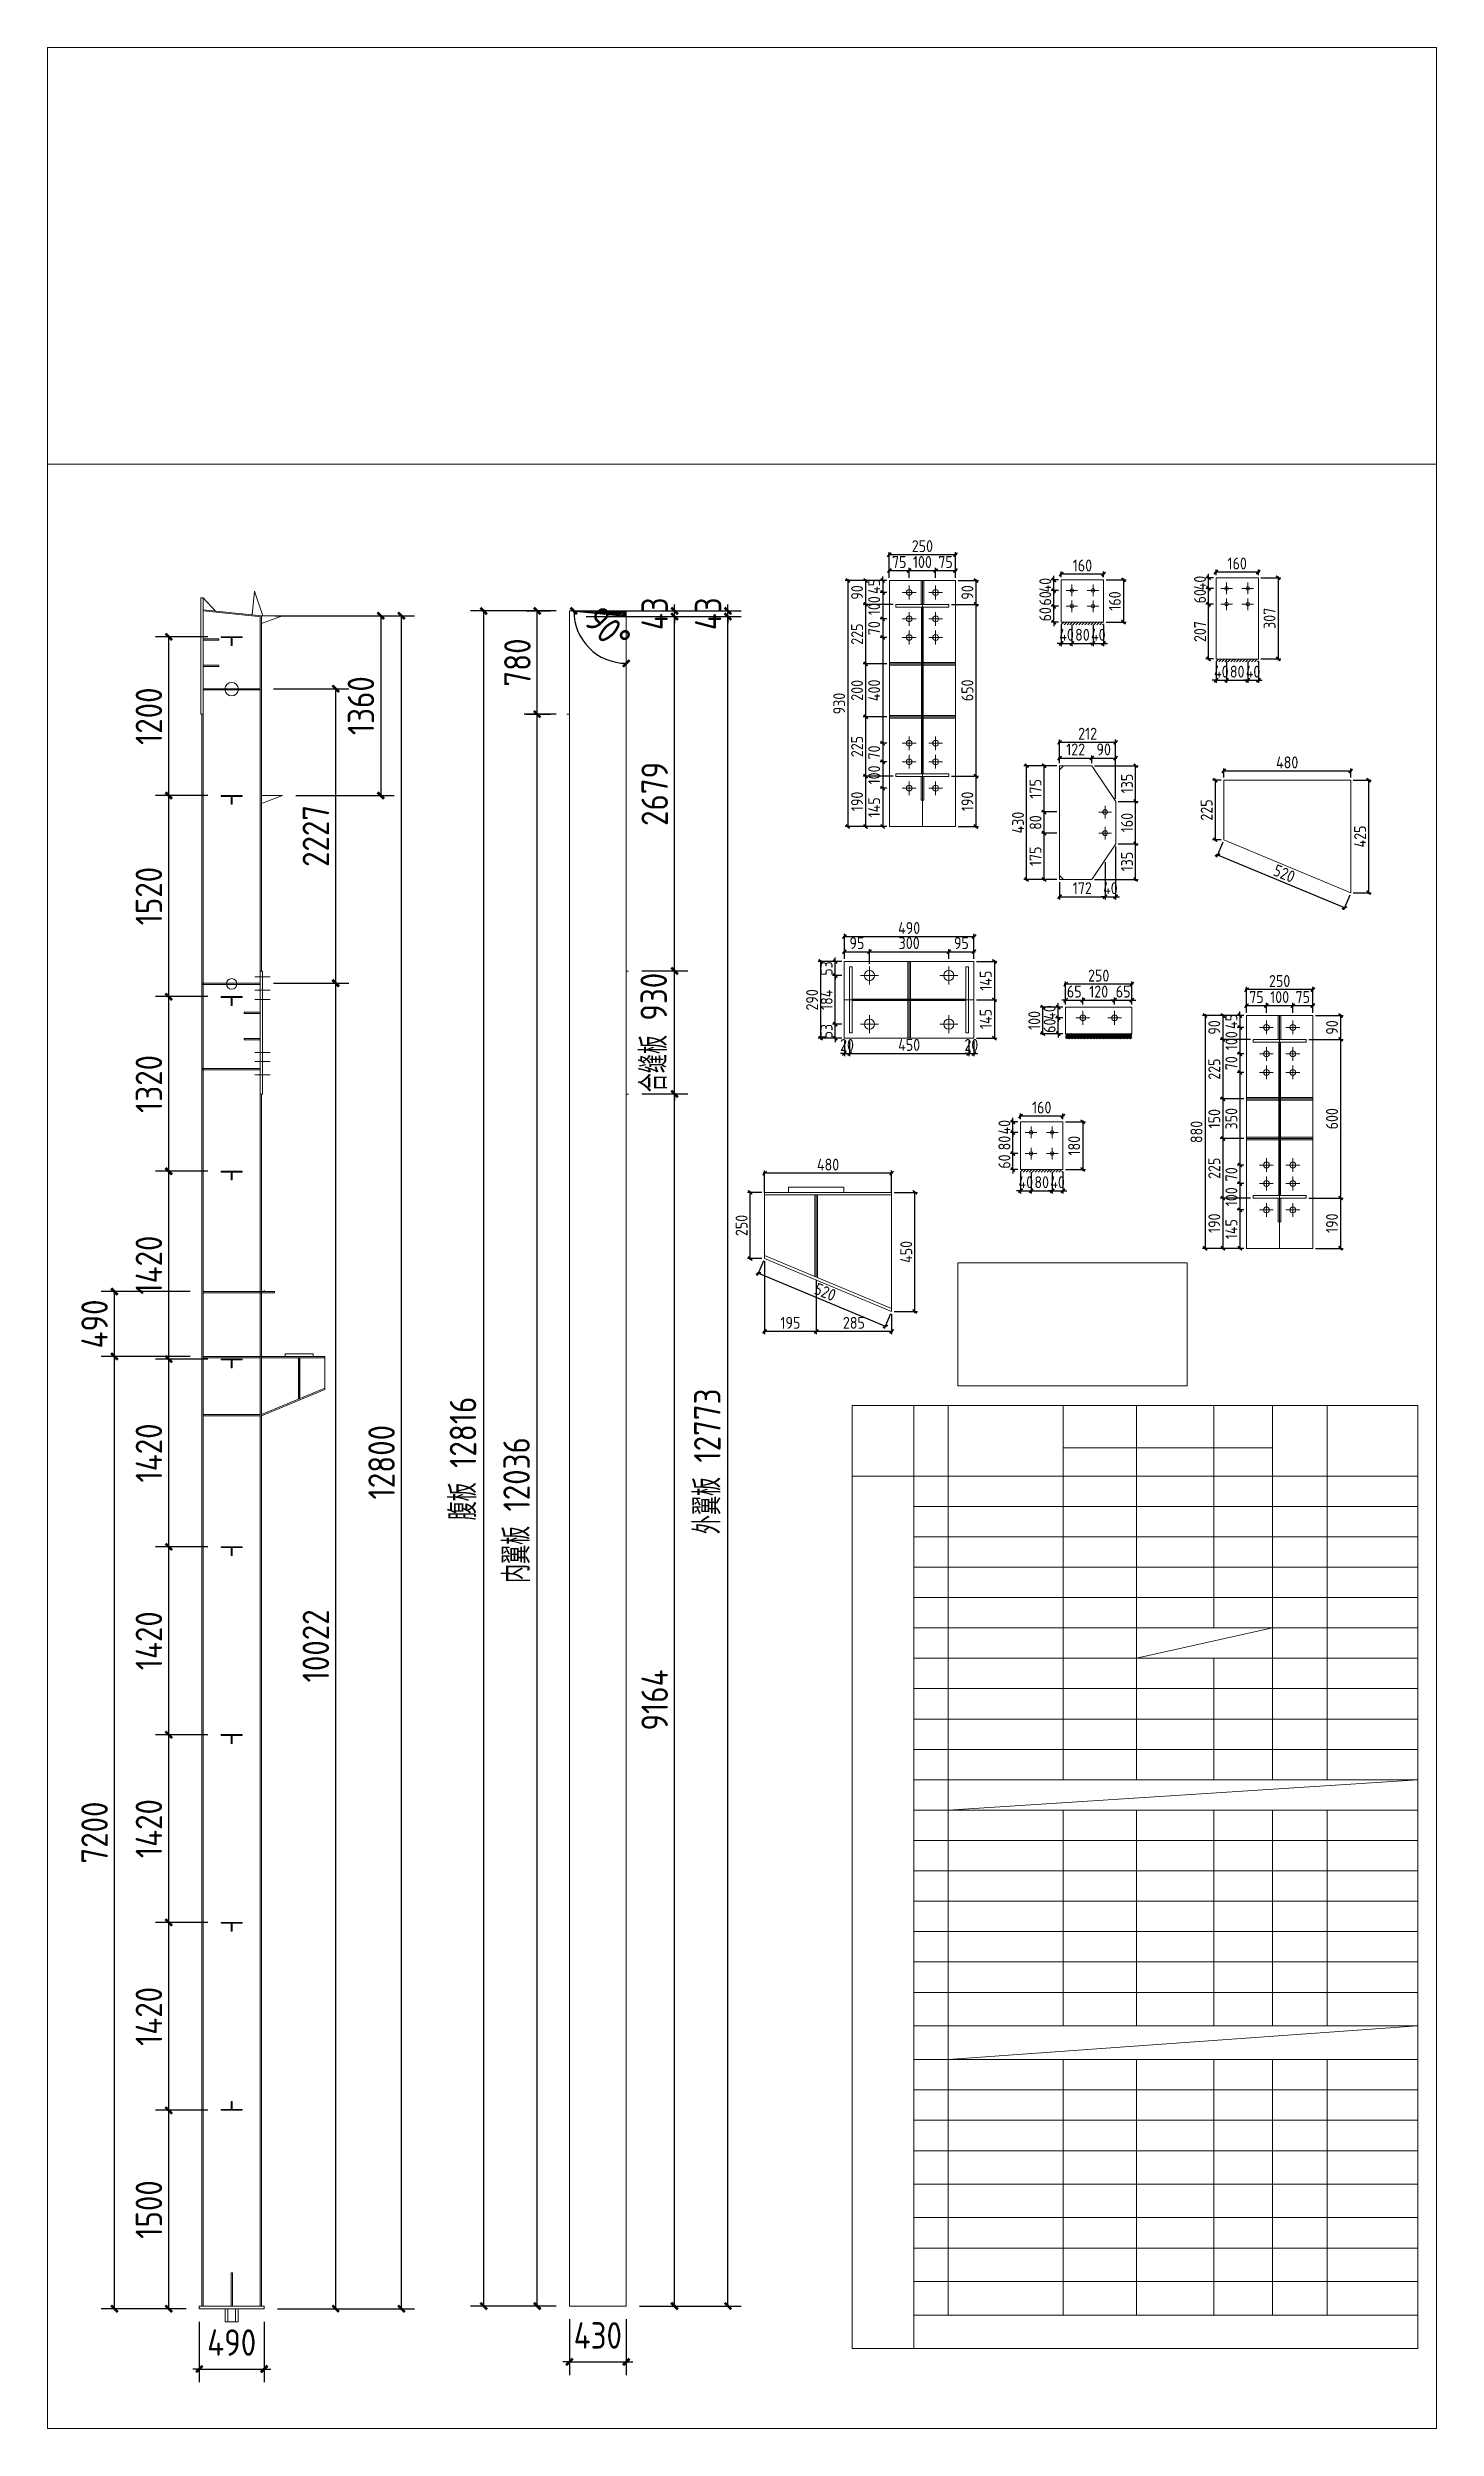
# Model space of a CAD drawing. Extents: x 485428 to 797698, y 56414 to 211814.
# Drawn here: x 683038 to 693538, y 140264 to 158264 of the extents above; entities that cross this region are included whole.
import ezdxf

# ---------------------------------------------------------------- set-up
doc = ezdxf.new("R2010")
doc.units = 0
doc.header["$LTSCALE"] = 1000
doc.header["$MEASUREMENT"] = 0
doc.layers.add('DOTE', color=1, linetype='Continuous')
doc.layers.add('钢架', color=7, linetype='Continuous', lineweight=25)
doc.styles.get("Standard").update_dxf_attribs({"font": 'gbenor.shx', "bigfont": 'gbcbig.shx'})
doc.dimstyles.get("Standard").update_dxf_attribs({"dimscale": 100, "dimtxt": 2, "dimasz": 0.4, "dimexe": 0.5, "dimexo": 1, "dimgap": 0.5, "dimtad": 1, "dimdec": 0, "dimzin": 0, "dimdsep": 46, "dimtxsty": 'Standard', "dimblk": 'ARCHTICK', "dimcen": 0.09, "dimadec": 0, "dimazin": 0, "dimtfac": 1, "dimtdec": 0, "dimtix": 1, "dimtmove": 2, "dimatfit": 3, "dimfxl": 1, "dimtolj": 1, "dimtzin": 0, "dimarcsym": 0})

msp = doc.modelspace()

# ---------------------------------------------------------------- blocks, each defined once
blk = doc.blocks.new('_ArchTick')
at = {"color": 0, "linetype": 'ByBlock', "const_width": 0.4}
blk.add_lwpolyline([(-0.5, -0.5), (0.5, 0.5)], dxfattribs=at)
blk = doc.blocks.new('*D644')
at = {"color": 3, "lineweight": -2}
for p, q in [((684250, 142669), (683854, 142669)), ((683954, 141169), (683954, 142669)), ((684085, 141169), (683854, 141169))]:
    blk.add_line(p, q, dxfattribs=at)
at = {"layer": 'Defpoints', "color": 0}
for p in [(683954, 142669), (684350, 142669), (684185, 141169)]:
    blk.add_point(p, dxfattribs=at)
at = {"color": 3, "lineweight": -2, "xscale": 50, "yscale": 50, "zscale": 50}
for p, rotation in [((683954, 142669), 90), ((683954, 141169), 270)]:
    blk.add_blockref('_ArchTick', p, dxfattribs=dict(at, rotation=rotation))
at = {"color": 0, "lineweight": 15, "insert": (683804, 141919), "char_height": 200, "attachment_point": 5, "rotation": 90}
blk.add_mtext('\\A1;1500', dxfattribs=at)
blk = doc.blocks.new('*D645')
at = {"color": 3, "lineweight": -2}
for p, q in [((684250, 144089), (683854, 144089)), ((683954, 142669), (683954, 144089)), ((684250, 142669), (683854, 142669))]:
    blk.add_line(p, q, dxfattribs=at)
at = {"layer": 'Defpoints', "color": 0}
for p in [(683954, 144089), (684350, 144089), (684350, 142669)]:
    blk.add_point(p, dxfattribs=at)
at = {"color": 3, "lineweight": -2, "xscale": 50, "yscale": 50, "zscale": 50}
for p, rotation in [((683954, 144089), 90), ((683954, 142669), 270)]:
    blk.add_blockref('_ArchTick', p, dxfattribs=dict(at, rotation=rotation))
at = {"color": 0, "lineweight": 15, "insert": (683804, 143379), "char_height": 200, "attachment_point": 5, "rotation": 90}
blk.add_mtext('\\A1;1420', dxfattribs=at)
blk = doc.blocks.new('*D646')
at = {"color": 3, "lineweight": -2}
for p, q in [((684250, 145509), (683854, 145509)), ((683954, 144089), (683954, 145509)), ((684250, 144089), (683854, 144089))]:
    blk.add_line(p, q, dxfattribs=at)
at = {"layer": 'Defpoints', "color": 0}
for p in [(683954, 145509), (684350, 145509), (684350, 144089)]:
    blk.add_point(p, dxfattribs=at)
at = {"color": 3, "lineweight": -2, "xscale": 50, "yscale": 50, "zscale": 50}
for p, rotation in [((683954, 145509), 90), ((683954, 144089), 270)]:
    blk.add_blockref('_ArchTick', p, dxfattribs=dict(at, rotation=rotation))
at = {"color": 0, "lineweight": 15, "insert": (683804, 144799), "char_height": 200, "attachment_point": 5, "rotation": 90}
blk.add_mtext('\\A1;1420', dxfattribs=at)
blk = doc.blocks.new('*D647')
at = {"color": 3, "lineweight": -2}
for p, q in [((684250, 146929), (683854, 146929)), ((683954, 145509), (683954, 146929)), ((684250, 145509), (683854, 145509))]:
    blk.add_line(p, q, dxfattribs=at)
at = {"layer": 'Defpoints', "color": 0}
for p in [(683954, 146929), (684350, 146929), (684350, 145509)]:
    blk.add_point(p, dxfattribs=at)
at = {"color": 3, "lineweight": -2, "xscale": 50, "yscale": 50, "zscale": 50}
for p, rotation in [((683954, 146929), 90), ((683954, 145509), 270)]:
    blk.add_blockref('_ArchTick', p, dxfattribs=dict(at, rotation=rotation))
at = {"color": 0, "lineweight": 15, "insert": (683804, 146219), "char_height": 200, "attachment_point": 5, "rotation": 90}
blk.add_mtext('\\A1;1420', dxfattribs=at)
blk = doc.blocks.new('*D648')
at = {"color": 3, "lineweight": -2}
for p, q in [((684250, 148349), (683854, 148349)), ((683954, 146929), (683954, 148349)), ((684250, 146929), (683854, 146929))]:
    blk.add_line(p, q, dxfattribs=at)
at = {"layer": 'Defpoints', "color": 0}
for p in [(683954, 148349), (684350, 148349), (684350, 146929)]:
    blk.add_point(p, dxfattribs=at)
at = {"color": 3, "lineweight": -2, "xscale": 50, "yscale": 50, "zscale": 50}
for p, rotation in [((683954, 148349), 90), ((683954, 146929), 270)]:
    blk.add_blockref('_ArchTick', p, dxfattribs=dict(at, rotation=rotation))
at = {"color": 0, "lineweight": 15, "insert": (683804, 147639), "char_height": 200, "attachment_point": 5, "rotation": 90}
blk.add_mtext('\\A1;1420', dxfattribs=at)
blk = doc.blocks.new('*D649')
at = {"color": 3, "lineweight": -2}
for p, q in [((684250, 149769), (683854, 149769)), ((683954, 148349), (683954, 149769)), ((684250, 148349), (683854, 148349))]:
    blk.add_line(p, q, dxfattribs=at)
at = {"layer": 'Defpoints', "color": 0}
for p in [(683954, 149769), (684350, 149769), (684350, 148349)]:
    blk.add_point(p, dxfattribs=at)
at = {"color": 3, "lineweight": -2, "xscale": 50, "yscale": 50, "zscale": 50}
for p, rotation in [((683954, 149769), 90), ((683954, 148349), 270)]:
    blk.add_blockref('_ArchTick', p, dxfattribs=dict(at, rotation=rotation))
at = {"color": 0, "lineweight": 15, "insert": (683804, 149059), "char_height": 200, "attachment_point": 5, "rotation": 90}
blk.add_mtext('\\A1;1420', dxfattribs=at)
blk = doc.blocks.new('*D650')
at = {"color": 3, "lineweight": -2}
for p, q in [((684250, 151089), (683854, 151089)), ((683954, 149769), (683954, 151089)), ((684250, 149769), (683854, 149769))]:
    blk.add_line(p, q, dxfattribs=at)
at = {"layer": 'Defpoints', "color": 0}
for p in [(683954, 151089), (684350, 151089), (684350, 149769)]:
    blk.add_point(p, dxfattribs=at)
at = {"color": 3, "lineweight": -2, "xscale": 50, "yscale": 50, "zscale": 50}
for p, rotation in [((683954, 151089), 90), ((683954, 149769), 270)]:
    blk.add_blockref('_ArchTick', p, dxfattribs=dict(at, rotation=rotation))
at = {"color": 0, "lineweight": 15, "insert": (683804, 150429), "char_height": 200, "attachment_point": 5, "rotation": 90}
blk.add_mtext('\\A1;1320', dxfattribs=at)
blk = doc.blocks.new('*D651')
at = {"color": 3, "lineweight": -2}
for p, q in [((684250, 152609), (683854, 152609)), ((683954, 151089), (683954, 152609)), ((684250, 151089), (683854, 151089))]:
    blk.add_line(p, q, dxfattribs=at)
at = {"layer": 'Defpoints', "color": 0}
for p in [(683954, 152609), (684350, 152609), (684350, 151089)]:
    blk.add_point(p, dxfattribs=at)
at = {"color": 3, "lineweight": -2, "xscale": 50, "yscale": 50, "zscale": 50}
for p, rotation in [((683954, 152609), 90), ((683954, 151089), 270)]:
    blk.add_blockref('_ArchTick', p, dxfattribs=dict(at, rotation=rotation))
at = {"color": 0, "lineweight": 15, "insert": (683804, 151849), "char_height": 200, "attachment_point": 5, "rotation": 90}
blk.add_mtext('\\A1;1520', dxfattribs=at)
blk = doc.blocks.new('*D652')
at = {"color": 3, "lineweight": -2}
for p, q in [((684115, 148369), (683443, 148369)), ((683543, 141169), (683543, 148369)), ((684085, 141169), (683443, 141169))]:
    blk.add_line(p, q, dxfattribs=at)
at = {"layer": 'Defpoints', "color": 0}
for p in [(683543, 148369), (684215, 148369), (684185, 141169)]:
    blk.add_point(p, dxfattribs=at)
at = {"color": 3, "lineweight": -2, "xscale": 50, "yscale": 50, "zscale": 50}
for p, rotation in [((683543, 148369), 90), ((683543, 141169), 270)]:
    blk.add_blockref('_ArchTick', p, dxfattribs=dict(at, rotation=rotation))
at = {"color": 0, "lineweight": 15, "insert": (683393, 144769), "char_height": 200, "attachment_point": 5, "rotation": 90}
blk.add_mtext('\\A1;7200', dxfattribs=at)
blk = doc.blocks.new('*D653')
at = {"color": 3, "lineweight": -2}
for p, q in [((684115, 148859), (683443, 148859)), ((683543, 148369), (683543, 148859)), ((684115, 148369), (683443, 148369))]:
    blk.add_line(p, q, dxfattribs=at)
at = {"layer": 'Defpoints', "color": 0}
for p in [(683543, 148859), (684215, 148859), (684215, 148369)]:
    blk.add_point(p, dxfattribs=at)
at = {"color": 3, "lineweight": -2, "xscale": 50, "yscale": 50, "zscale": 50}
for p, rotation in [((683543, 148859), 90), ((683543, 148369), 270)]:
    blk.add_blockref('_ArchTick', p, dxfattribs=dict(at, rotation=rotation))
at = {"color": 0, "lineweight": 15, "insert": (683393, 148614), "char_height": 200, "attachment_point": 5, "rotation": 90}
blk.add_mtext('\\A1;490', dxfattribs=at)
blk = doc.blocks.new('*D666')
at = {"color": 3, "lineweight": -2}
for p, q in [((684745, 151191), (685316, 151191)), ((685216, 141169), (685216, 151191)), ((684775, 141169), (685316, 141169))]:
    blk.add_line(p, q, dxfattribs=at)
at = {"layer": 'Defpoints', "color": 0}
for p in [(684645, 151191), (685216, 151191), (684675, 141169)]:
    blk.add_point(p, dxfattribs=at)
at = {"color": 3, "lineweight": -2, "xscale": 50, "yscale": 50, "zscale": 50}
for p, rotation in [((685216, 151191), 90), ((685216, 141169), 270)]:
    blk.add_blockref('_ArchTick', p, dxfattribs=dict(at, rotation=rotation))
at = {"color": 0, "lineweight": 15, "insert": (685066, 146180), "char_height": 200, "attachment_point": 5, "rotation": 90}
blk.add_mtext('\\A1;10022', dxfattribs=at)
blk = doc.blocks.new('*D667')
at = {"color": 3, "lineweight": -2}
for p, q in [((684745, 153417), (685316, 153417)), ((685216, 151191), (685216, 153417)), ((684745, 151191), (685316, 151191))]:
    blk.add_line(p, q, dxfattribs=at)
at = {"layer": 'Defpoints', "color": 0}
for p in [(684645, 153417), (685216, 153417), (684645, 151191)]:
    blk.add_point(p, dxfattribs=at)
at = {"color": 3, "lineweight": -2, "xscale": 50, "yscale": 50, "zscale": 50}
for p, rotation in [((685216, 153417), 90), ((685216, 151191), 270)]:
    blk.add_blockref('_ArchTick', p, dxfattribs=dict(at, rotation=rotation))
at = {"color": 0, "lineweight": 15, "insert": (685066, 152304), "char_height": 200, "attachment_point": 5, "rotation": 90}
blk.add_mtext('\\A1;2227', dxfattribs=at)
blk = doc.blocks.new('*D668')
at = {"color": 3, "lineweight": -2}
for p, q in [((684755, 153969), (685813, 153969)), ((685713, 141169), (685713, 153969)), ((684775, 141169), (685813, 141169))]:
    blk.add_line(p, q, dxfattribs=at)
at = {"layer": 'Defpoints', "color": 0}
for p in [(684655, 153969), (685713, 153969), (684675, 141169)]:
    blk.add_point(p, dxfattribs=at)
at = {"color": 3, "lineweight": -2, "xscale": 50, "yscale": 50, "zscale": 50}
for p, rotation in [((685713, 153969), 90), ((685713, 141169), 270)]:
    blk.add_blockref('_ArchTick', p, dxfattribs=dict(at, rotation=rotation))
at = {"color": 0, "lineweight": 15, "insert": (685563, 147569), "char_height": 200, "attachment_point": 5, "rotation": 90}
blk.add_mtext('\\A1;12800', dxfattribs=at)
blk = doc.blocks.new('*D669')
at = {"color": 3, "lineweight": -2}
for p, q in [((684185, 141069), (684185, 140613)), ((684675, 141069), (684675, 140613)), ((684185, 140713), (684135, 140713)), ((684185, 140713), (684675, 140713)), ((684675, 140713), (684725, 140713))]:
    blk.add_line(p, q, dxfattribs=at)
at = {"layer": 'Defpoints', "color": 0}
for p in [(684185, 141169), (684675, 141169), (684675, 140713)]:
    blk.add_point(p, dxfattribs=at)
at = {"color": 3, "lineweight": -2, "xscale": 50, "yscale": 50, "zscale": 50}
blk.add_blockref('_ArchTick', (684185, 140713), dxfattribs=at)
at = {"color": 3, "lineweight": -2, "xscale": 50, "yscale": 50, "zscale": 50, "rotation": 180}
blk.add_blockref('_ArchTick', (684675, 140713), dxfattribs=at)
at = {"color": 0, "lineweight": 15, "insert": (684430, 140913), "char_height": 200, "attachment_point": 5}
blk.add_mtext('\\A1;490', dxfattribs=at)
blk = doc.blocks.new('*D670')
at = {"color": 3, "lineweight": -2}
for p, q in [((686983, 141089), (686983, 140667)), ((687413, 141089), (687413, 140667)), ((686983, 140767), (686933, 140767)), ((686983, 140767), (687413, 140767)), ((687413, 140767), (687463, 140767))]:
    blk.add_line(p, q, dxfattribs=at)
at = {"layer": 'Defpoints', "color": 0}
for p in [(686983, 141189), (687413, 141189), (687413, 140767)]:
    blk.add_point(p, dxfattribs=at)
at = {"color": 3, "lineweight": -2, "xscale": 50, "yscale": 50, "zscale": 50}
blk.add_blockref('_ArchTick', (686983, 140767), dxfattribs=at)
at = {"color": 3, "lineweight": -2, "xscale": 50, "yscale": 50, "zscale": 50, "rotation": 180}
blk.add_blockref('_ArchTick', (687413, 140767), dxfattribs=at)
at = {"color": 0, "lineweight": 15, "insert": (687198, 140967), "char_height": 200, "attachment_point": 5}
blk.add_mtext('\\A1;430', dxfattribs=at)
blk = doc.blocks.new('*D671')
at = {"color": 3, "lineweight": -2}
for p, q in [((686883, 153225), (686640, 153225)), ((686740, 141189), (686740, 153225)), ((686883, 141189), (686640, 141189))]:
    blk.add_line(p, q, dxfattribs=at)
at = {"layer": 'Defpoints', "color": 0}
for p in [(686740, 153225), (686983, 153225), (686983, 141189)]:
    blk.add_point(p, dxfattribs=at)
at = {"color": 3, "lineweight": -2, "xscale": 50, "yscale": 50, "zscale": 50}
for p, rotation in [((686740, 153225), 90), ((686740, 141189), 270)]:
    blk.add_blockref('_ArchTick', p, dxfattribs=dict(at, rotation=rotation))
at = {"color": 0, "lineweight": 15, "insert": (686584, 147207), "char_height": 200, "attachment_point": 5, "rotation": 90}
blk.add_mtext('\\A1;内翼板 12036', dxfattribs=at)
blk = doc.blocks.new('*D672')
at = {"color": 3, "lineweight": -2}
for p, q in [((687513, 153962), (688282, 153962)), ((688182, 141189), (688182, 153962)), ((687513, 141189), (688282, 141189))]:
    blk.add_line(p, q, dxfattribs=at)
at = {"layer": 'Defpoints', "color": 0}
for p in [(687413, 153962), (688182, 153962), (687413, 141189)]:
    blk.add_point(p, dxfattribs=at)
at = {"color": 3, "lineweight": -2, "xscale": 50, "yscale": 50, "zscale": 50}
for p, rotation in [((688182, 153962), 90), ((688182, 141189), 270)]:
    blk.add_blockref('_ArchTick', p, dxfattribs=dict(at, rotation=rotation))
at = {"color": 0, "lineweight": 15, "insert": (688026, 147576), "char_height": 200, "attachment_point": 5, "rotation": 90}
blk.add_mtext('\\A1;外翼板 12773', dxfattribs=at)
blk = doc.blocks.new('*D673')
at = {"color": 3, "lineweight": -2}
for p, q in [((687513, 154005), (688282, 154005)), ((687513, 153962), (688282, 153962)), ((688182, 154005), (688182, 154055)), ((688182, 153962), (688182, 154005)), ((688182, 153962), (688182, 153912))]:
    blk.add_line(p, q, dxfattribs=at)
at = {"layer": 'Defpoints', "color": 0}
for p in [(687413, 154005), (687413, 153962), (688182, 154005)]:
    blk.add_point(p, dxfattribs=at)
at = {"color": 3, "lineweight": -2, "xscale": 50, "yscale": 50, "zscale": 50}
for p, rotation in [((688182, 154005), 270), ((688182, 153962), 90)]:
    blk.add_blockref('_ArchTick', p, dxfattribs=dict(at, rotation=rotation))
at = {"color": 0, "lineweight": 15, "insert": (688032, 153984), "char_height": 200, "attachment_point": 5, "rotation": 90}
blk.add_mtext('\\A1;43', dxfattribs=at)
blk = doc.blocks.new('*D674')
at = {"color": 3, "lineweight": -2}
for p, q in [((686655, 154005), (686840, 154005)), ((686740, 153225), (686740, 154005)), ((686655, 153225), (686840, 153225))]:
    blk.add_line(p, q, dxfattribs=at)
at = {"layer": 'Defpoints', "color": 0}
for p in [(686555, 154005), (686740, 154005), (686555, 153225)]:
    blk.add_point(p, dxfattribs=at)
at = {"color": 3, "lineweight": -2, "xscale": 50, "yscale": 50, "zscale": 50}
for p, rotation in [((686740, 154005), 90), ((686740, 153225), 270)]:
    blk.add_blockref('_ArchTick', p, dxfattribs=dict(at, rotation=rotation))
at = {"color": 0, "lineweight": 15, "insert": (686590, 153615), "char_height": 200, "attachment_point": 5, "rotation": 90}
blk.add_mtext('\\A1;780', dxfattribs=at)
blk = doc.blocks.new('*D675')
at = {"color": 3, "lineweight": -2}
for p, q in [((686883, 154005), (686235, 154005)), ((686335, 141189), (686335, 154005)), ((686883, 141189), (686235, 141189))]:
    blk.add_line(p, q, dxfattribs=at)
at = {"layer": 'Defpoints', "color": 0}
for p in [(686335, 154005), (686983, 154005), (686983, 141189)]:
    blk.add_point(p, dxfattribs=at)
at = {"color": 3, "lineweight": -2, "xscale": 50, "yscale": 50, "zscale": 50}
for p, rotation in [((686335, 154005), 90), ((686335, 141189), 270)]:
    blk.add_blockref('_ArchTick', p, dxfattribs=dict(at, rotation=rotation))
at = {"color": 0, "lineweight": 15, "insert": (686179, 147597), "char_height": 200, "attachment_point": 5, "rotation": 90}
blk.add_mtext('\\A1;腹板 12816', dxfattribs=at)
blk = doc.blocks.new('*D752')
at = {"color": 3, "lineweight": -2}
for p, q in [((689392, 154310), (689562, 154310)), ((689402, 154255), (689402, 154330)), ((689552, 154255), (689552, 154330))]:
    blk.add_line(p, q, dxfattribs=at)
at = {"layer": 'Defpoints', "color": 0}
for p in [(689552, 154310), (689402, 154235), (689552, 154235)]:
    blk.add_point(p, dxfattribs=at)
at = {"color": 3, "lineweight": -2, "xscale": 30, "yscale": 30, "zscale": 30, "rotation": 180}
blk.add_blockref('_ArchTick', (689402, 154310), dxfattribs=at)
at = {"color": 3, "lineweight": -2, "xscale": 30, "yscale": 30, "zscale": 30}
blk.add_blockref('_ArchTick', (689552, 154310), dxfattribs=at)
at = {"color": 0, "lineweight": 15, "insert": (689477, 154375), "char_height": 90, "attachment_point": 5}
blk.add_mtext('\\A1;75', dxfattribs=at)
blk = doc.blocks.new('*D711')
at = {"color": 3, "lineweight": -2}
for p, q in [((689542, 154310), (689762, 154310)), ((689552, 154255), (689552, 154330)), ((689752, 154255), (689752, 154330))]:
    blk.add_line(p, q, dxfattribs=at)
at = {"layer": 'Defpoints', "color": 0}
for p in [(689752, 154310), (689552, 154235), (689752, 154235)]:
    blk.add_point(p, dxfattribs=at)
at = {"color": 3, "lineweight": -2, "xscale": 30, "yscale": 30, "zscale": 30, "rotation": 180}
blk.add_blockref('_ArchTick', (689552, 154310), dxfattribs=at)
at = {"color": 3, "lineweight": -2, "xscale": 30, "yscale": 30, "zscale": 30}
blk.add_blockref('_ArchTick', (689752, 154310), dxfattribs=at)
at = {"color": 0, "lineweight": 15, "insert": (689652, 154375), "char_height": 90, "attachment_point": 5}
blk.add_mtext('\\A1;100', dxfattribs=at)
blk = doc.blocks.new('*D753')
at = {"color": 3, "lineweight": -2}
for p, q in [((689742, 154310), (689912, 154310)), ((689752, 154255), (689752, 154330)), ((689902, 154255), (689902, 154330))]:
    blk.add_line(p, q, dxfattribs=at)
at = {"layer": 'Defpoints', "color": 0}
for p in [(689902, 154310), (689752, 154235), (689902, 154235)]:
    blk.add_point(p, dxfattribs=at)
at = {"color": 3, "lineweight": -2, "xscale": 30, "yscale": 30, "zscale": 30, "rotation": 180}
blk.add_blockref('_ArchTick', (689752, 154310), dxfattribs=at)
at = {"color": 3, "lineweight": -2, "xscale": 30, "yscale": 30, "zscale": 30}
blk.add_blockref('_ArchTick', (689902, 154310), dxfattribs=at)
at = {"color": 0, "lineweight": 15, "insert": (689827, 154375), "char_height": 90, "attachment_point": 5}
blk.add_mtext('\\A1;75', dxfattribs=at)
blk = doc.blocks.new('*D712')
at = {"color": 3, "lineweight": -2}
for p, q in [((689352, 154235), (689352, 154265)), ((689382, 154235), (689332, 154235)), ((689382, 154145), (689332, 154145)), ((689352, 154235), (689352, 154145)), ((689352, 154145), (689352, 154115))]:
    blk.add_line(p, q, dxfattribs=at)
at = {"layer": 'Defpoints', "color": 0}
for p in [(689352, 154145), (689402, 154235), (689402, 154145)]:
    blk.add_point(p, dxfattribs=at)
at = {"color": 3, "lineweight": -2, "xscale": 30, "yscale": 30, "zscale": 30}
for p, rotation in [((689352, 154235), 270), ((689352, 154145), 90)]:
    blk.add_blockref('_ArchTick', p, dxfattribs=dict(at, rotation=rotation))
at = {"color": 0, "lineweight": 15, "insert": (689287, 154190), "char_height": 90, "attachment_point": 5, "rotation": 90}
blk.add_mtext('\\A1;45', dxfattribs=at)
blk = doc.blocks.new('*D713')
at = {"color": 3, "lineweight": -2}
for p, q in [((689382, 154145), (689332, 154145)), ((689352, 154155), (689352, 153935)), ((689382, 153945), (689332, 153945))]:
    blk.add_line(p, q, dxfattribs=at)
at = {"layer": 'Defpoints', "color": 0}
for p in [(689402, 154145), (689352, 153945), (689402, 153945)]:
    blk.add_point(p, dxfattribs=at)
at = {"color": 3, "lineweight": -2, "xscale": 30, "yscale": 30, "zscale": 30}
for p, rotation in [((689352, 154145), 90), ((689352, 153945), 270)]:
    blk.add_blockref('_ArchTick', p, dxfattribs=dict(at, rotation=rotation))
at = {"color": 0, "lineweight": 15, "insert": (689287, 154045), "char_height": 90, "attachment_point": 5, "rotation": 90}
blk.add_mtext('\\A1;100', dxfattribs=at)
blk = doc.blocks.new('*D714')
at = {"color": 3, "lineweight": -2}
for p, q in [((689382, 153945), (689332, 153945)), ((689352, 153955), (689352, 153795)), ((689382, 153805), (689332, 153805))]:
    blk.add_line(p, q, dxfattribs=at)
at = {"layer": 'Defpoints', "color": 0}
for p in [(689402, 153945), (689352, 153805), (689402, 153805)]:
    blk.add_point(p, dxfattribs=at)
at = {"color": 3, "lineweight": -2, "xscale": 30, "yscale": 30, "zscale": 30}
for p, rotation in [((689352, 153945), 90), ((689352, 153805), 270)]:
    blk.add_blockref('_ArchTick', p, dxfattribs=dict(at, rotation=rotation))
at = {"color": 0, "lineweight": 15, "insert": (689287, 153875), "char_height": 90, "attachment_point": 5, "rotation": 90}
blk.add_mtext('\\A1;70', dxfattribs=at)
blk = doc.blocks.new('*D715')
at = {"color": 3, "lineweight": -2}
for p, q in [((689382, 153805), (689332, 153805)), ((689352, 153815), (689352, 152995)), ((689382, 153005), (689332, 153005))]:
    blk.add_line(p, q, dxfattribs=at)
at = {"layer": 'Defpoints', "color": 0}
for p in [(689402, 153805), (689352, 153005), (689402, 153005)]:
    blk.add_point(p, dxfattribs=at)
at = {"color": 3, "lineweight": -2, "xscale": 30, "yscale": 30, "zscale": 30}
for p, rotation in [((689352, 153805), 90), ((689352, 153005), 270)]:
    blk.add_blockref('_ArchTick', p, dxfattribs=dict(at, rotation=rotation))
at = {"color": 0, "lineweight": 15, "insert": (689287, 153405), "char_height": 90, "attachment_point": 5, "rotation": 90}
blk.add_mtext('\\A1;400', dxfattribs=at)
blk = doc.blocks.new('*D716')
at = {"color": 3, "lineweight": -2}
for p, q in [((689382, 153005), (689332, 153005)), ((689352, 153015), (689352, 152855)), ((689382, 152865), (689332, 152865))]:
    blk.add_line(p, q, dxfattribs=at)
at = {"layer": 'Defpoints', "color": 0}
for p in [(689402, 153005), (689352, 152865), (689402, 152865)]:
    blk.add_point(p, dxfattribs=at)
at = {"color": 3, "lineweight": -2, "xscale": 30, "yscale": 30, "zscale": 30}
for p, rotation in [((689352, 153005), 90), ((689352, 152865), 270)]:
    blk.add_blockref('_ArchTick', p, dxfattribs=dict(at, rotation=rotation))
at = {"color": 0, "lineweight": 15, "insert": (689287, 152935), "char_height": 90, "attachment_point": 5, "rotation": 90}
blk.add_mtext('\\A1;70', dxfattribs=at)
blk = doc.blocks.new('*D717')
at = {"color": 3, "lineweight": -2}
for p, q in [((689382, 152865), (689332, 152865)), ((689352, 152875), (689352, 152655)), ((689382, 152665), (689332, 152665))]:
    blk.add_line(p, q, dxfattribs=at)
at = {"layer": 'Defpoints', "color": 0}
for p in [(689402, 152865), (689352, 152665), (689402, 152665)]:
    blk.add_point(p, dxfattribs=at)
at = {"color": 3, "lineweight": -2, "xscale": 30, "yscale": 30, "zscale": 30}
for p, rotation in [((689352, 152865), 90), ((689352, 152665), 270)]:
    blk.add_blockref('_ArchTick', p, dxfattribs=dict(at, rotation=rotation))
at = {"color": 0, "lineweight": 15, "insert": (689287, 152765), "char_height": 90, "attachment_point": 5, "rotation": 90}
blk.add_mtext('\\A1;100', dxfattribs=at)
blk = doc.blocks.new('*D754')
at = {"color": 3, "lineweight": -2}
for p, q in [((689382, 152665), (689332, 152665)), ((689352, 152675), (689352, 152365)), ((689382, 152375), (689332, 152375))]:
    blk.add_line(p, q, dxfattribs=at)
at = {"layer": 'Defpoints', "color": 0}
for p in [(689402, 152665), (689352, 152375), (689402, 152375)]:
    blk.add_point(p, dxfattribs=at)
at = {"color": 3, "lineweight": -2, "xscale": 30, "yscale": 30, "zscale": 30}
for p, rotation in [((689352, 152665), 90), ((689352, 152375), 270)]:
    blk.add_blockref('_ArchTick', p, dxfattribs=dict(at, rotation=rotation))
at = {"color": 0, "lineweight": 15, "insert": (689287, 152520), "char_height": 90, "attachment_point": 5, "rotation": 90}
blk.add_mtext('\\A1;145', dxfattribs=at)
blk = doc.blocks.new('*D755')
at = {"color": 3, "lineweight": -2}
for p, q in [((689382, 154235), (689203, 154235)), ((689223, 154245), (689223, 154045)), ((689432, 154055), (689203, 154055))]:
    blk.add_line(p, q, dxfattribs=at)
at = {"layer": 'Defpoints', "color": 0}
for p in [(689402, 154235), (689223, 154055), (689452, 154055)]:
    blk.add_point(p, dxfattribs=at)
at = {"color": 3, "lineweight": -2, "xscale": 30, "yscale": 30, "zscale": 30}
for p, rotation in [((689223, 154235), 90), ((689223, 154055), 270)]:
    blk.add_blockref('_ArchTick', p, dxfattribs=dict(at, rotation=rotation))
at = {"color": 0, "lineweight": 15, "insert": (689158, 154145), "char_height": 90, "attachment_point": 5, "rotation": 90}
blk.add_mtext('\\A1;90', dxfattribs=at)
blk = doc.blocks.new('*D756')
at = {"color": 3, "lineweight": -2}
for p, q in [((689432, 154055), (689203, 154055)), ((689223, 154065), (689223, 153595)), ((689382, 153605), (689203, 153605))]:
    blk.add_line(p, q, dxfattribs=at)
at = {"layer": 'Defpoints', "color": 0}
for p in [(689452, 154055), (689223, 153605), (689402, 153605)]:
    blk.add_point(p, dxfattribs=at)
at = {"color": 3, "lineweight": -2, "xscale": 30, "yscale": 30, "zscale": 30}
for p, rotation in [((689223, 154055), 90), ((689223, 153605), 270)]:
    blk.add_blockref('_ArchTick', p, dxfattribs=dict(at, rotation=rotation))
at = {"color": 0, "lineweight": 15, "insert": (689158, 153830), "char_height": 90, "attachment_point": 5, "rotation": 90}
blk.add_mtext('\\A1;225', dxfattribs=at)
blk = doc.blocks.new('*D757')
at = {"color": 3, "lineweight": -2}
for p, q in [((689382, 153605), (689203, 153605)), ((689223, 153615), (689223, 153195)), ((689382, 153205), (689203, 153205))]:
    blk.add_line(p, q, dxfattribs=at)
at = {"layer": 'Defpoints', "color": 0}
for p in [(689402, 153605), (689223, 153205), (689402, 153205)]:
    blk.add_point(p, dxfattribs=at)
at = {"color": 3, "lineweight": -2, "xscale": 30, "yscale": 30, "zscale": 30}
for p, rotation in [((689223, 153605), 90), ((689223, 153205), 270)]:
    blk.add_blockref('_ArchTick', p, dxfattribs=dict(at, rotation=rotation))
at = {"color": 0, "lineweight": 15, "insert": (689158, 153405), "char_height": 90, "attachment_point": 5, "rotation": 90}
blk.add_mtext('\\A1;200', dxfattribs=at)
blk = doc.blocks.new('*D758')
at = {"color": 3, "lineweight": -2}
for p, q in [((689382, 153205), (689203, 153205)), ((689223, 153215), (689223, 152745)), ((689432, 152755), (689203, 152755))]:
    blk.add_line(p, q, dxfattribs=at)
at = {"layer": 'Defpoints', "color": 0}
for p in [(689402, 153205), (689223, 152755), (689452, 152755)]:
    blk.add_point(p, dxfattribs=at)
at = {"color": 3, "lineweight": -2, "xscale": 30, "yscale": 30, "zscale": 30}
for p, rotation in [((689223, 153205), 90), ((689223, 152755), 270)]:
    blk.add_blockref('_ArchTick', p, dxfattribs=dict(at, rotation=rotation))
at = {"color": 0, "lineweight": 15, "insert": (689158, 152980), "char_height": 90, "attachment_point": 5, "rotation": 90}
blk.add_mtext('\\A1;225', dxfattribs=at)
blk = doc.blocks.new('*D759')
at = {"color": 3, "lineweight": -2}
for p, q in [((689432, 152755), (689203, 152755)), ((689223, 152765), (689223, 152365)), ((689382, 152375), (689203, 152375))]:
    blk.add_line(p, q, dxfattribs=at)
at = {"layer": 'Defpoints', "color": 0}
for p in [(689452, 152755), (689223, 152375), (689402, 152375)]:
    blk.add_point(p, dxfattribs=at)
at = {"color": 3, "lineweight": -2, "xscale": 30, "yscale": 30, "zscale": 30}
for p, rotation in [((689223, 152755), 90), ((689223, 152375), 270)]:
    blk.add_blockref('_ArchTick', p, dxfattribs=dict(at, rotation=rotation))
at = {"color": 0, "lineweight": 15, "insert": (689158, 152565), "char_height": 90, "attachment_point": 5, "rotation": 90}
blk.add_mtext('\\A1;190', dxfattribs=at)
blk = doc.blocks.new('*D760')
at = {"color": 3, "lineweight": -2}
for p, q in [((689382, 154235), (689068, 154235)), ((689088, 154245), (689088, 152365)), ((689382, 152375), (689068, 152375))]:
    blk.add_line(p, q, dxfattribs=at)
at = {"layer": 'Defpoints', "color": 0}
for p in [(689402, 154235), (689088, 152375), (689402, 152375)]:
    blk.add_point(p, dxfattribs=at)
at = {"color": 3, "lineweight": -2, "xscale": 30, "yscale": 30, "zscale": 30}
for p, rotation in [((689088, 154235), 90), ((689088, 152375), 270)]:
    blk.add_blockref('_ArchTick', p, dxfattribs=dict(at, rotation=rotation))
at = {"color": 0, "lineweight": 15, "insert": (689023, 153305), "char_height": 90, "attachment_point": 5, "rotation": 90}
blk.add_mtext('\\A1;930', dxfattribs=at)
blk = doc.blocks.new('*D761')
at = {"color": 3, "lineweight": -2}
for p, q in [((689402, 154255), (689402, 154450)), ((689902, 154255), (689902, 154450)), ((689912, 154430), (689392, 154430))]:
    blk.add_line(p, q, dxfattribs=at)
at = {"layer": 'Defpoints', "color": 0}
for p in [(689402, 154430), (689402, 154235), (689902, 154235)]:
    blk.add_point(p, dxfattribs=at)
at = {"color": 3, "lineweight": -2, "xscale": 30, "yscale": 30, "zscale": 30, "rotation": 180}
blk.add_blockref('_ArchTick', (689402, 154430), dxfattribs=at)
at = {"color": 3, "lineweight": -2, "xscale": 30, "yscale": 30, "zscale": 30}
blk.add_blockref('_ArchTick', (689902, 154430), dxfattribs=at)
at = {"color": 0, "lineweight": 15, "insert": (689652, 154495), "char_height": 90, "attachment_point": 5}
blk.add_mtext('\\A1;250', dxfattribs=at)
blk = doc.blocks.new('*D765')
at = {"color": 3, "lineweight": -2}
for p, q in [((689042, 150881), (688973, 150881)), ((688993, 150881), (688993, 150911)), ((688993, 150775), (688993, 150881)), ((689042, 150775), (688973, 150775)), ((688993, 150775), (688993, 150745))]:
    blk.add_line(p, q, dxfattribs=at)
at = {"layer": 'Defpoints', "color": 0}
for p in [(688993, 150881), (689062, 150881), (689062, 150775)]:
    blk.add_point(p, dxfattribs=at)
at = {"color": 3, "lineweight": -2, "xscale": 30, "yscale": 30, "zscale": 30}
for p, rotation in [((688993, 150881), 270), ((688993, 150775), 90)]:
    blk.add_blockref('_ArchTick', p, dxfattribs=dict(at, rotation=rotation))
at = {"color": 0, "lineweight": 15, "insert": (688928, 150828), "char_height": 90, "attachment_point": 5, "rotation": 90}
blk.add_mtext('\\A1;53', dxfattribs=at)
blk = doc.blocks.new('*D723')
at = {"color": 3, "lineweight": -2}
for p, q in [((689042, 151249), (688973, 151249)), ((688993, 150871), (688993, 151259)), ((689042, 150881), (688973, 150881))]:
    blk.add_line(p, q, dxfattribs=at)
at = {"layer": 'Defpoints', "color": 0}
for p in [(688993, 151249), (689062, 151249), (689062, 150881)]:
    blk.add_point(p, dxfattribs=at)
at = {"color": 3, "lineweight": -2, "xscale": 30, "yscale": 30, "zscale": 30}
for p, rotation in [((688993, 151249), 90), ((688993, 150881), 270)]:
    blk.add_blockref('_ArchTick', p, dxfattribs=dict(at, rotation=rotation))
at = {"color": 0, "lineweight": 15, "insert": (688928, 151065), "char_height": 90, "attachment_point": 5, "rotation": 90}
blk.add_mtext('\\A1;184', dxfattribs=at)
blk = doc.blocks.new('*D766')
at = {"color": 3, "lineweight": -2}
for p, q in [((688993, 151355), (688993, 151385)), ((689042, 151355), (688973, 151355)), ((689042, 151249), (688973, 151249)), ((688993, 151249), (688993, 151355)), ((688993, 151249), (688993, 151219))]:
    blk.add_line(p, q, dxfattribs=at)
at = {"layer": 'Defpoints', "color": 0}
for p in [(688993, 151355), (689062, 151355), (689062, 151249)]:
    blk.add_point(p, dxfattribs=at)
at = {"color": 3, "lineweight": -2, "xscale": 30, "yscale": 30, "zscale": 30}
for p, rotation in [((688993, 151355), 270), ((688993, 151249), 90)]:
    blk.add_blockref('_ArchTick', p, dxfattribs=dict(at, rotation=rotation))
at = {"color": 0, "lineweight": 15, "insert": (688928, 151302), "char_height": 90, "attachment_point": 5, "rotation": 90}
blk.add_mtext('\\A1;53', dxfattribs=at)
blk = doc.blocks.new('*D767')
at = {"color": 3, "lineweight": -2}
for p, q in [((689052, 151429), (689262, 151429)), ((689062, 151375), (689062, 151449)), ((689252, 151337), (689252, 151449))]:
    blk.add_line(p, q, dxfattribs=at)
at = {"layer": 'Defpoints', "color": 0}
for p in [(689252, 151429), (689062, 151355), (689252, 151317)]:
    blk.add_point(p, dxfattribs=at)
at = {"color": 3, "lineweight": -2, "xscale": 30, "yscale": 30, "zscale": 30, "rotation": 180}
blk.add_blockref('_ArchTick', (689062, 151429), dxfattribs=at)
at = {"color": 3, "lineweight": -2, "xscale": 30, "yscale": 30, "zscale": 30}
blk.add_blockref('_ArchTick', (689252, 151429), dxfattribs=at)
at = {"color": 0, "lineweight": 15, "insert": (689157, 151494), "char_height": 90, "attachment_point": 5}
blk.add_mtext('\\A1;95', dxfattribs=at)
blk = doc.blocks.new('*D768')
at = {"color": 3, "lineweight": -2}
for p, q in [((689242, 151429), (689862, 151429)), ((689252, 151337), (689252, 151449)), ((689852, 151375), (689852, 151449))]:
    blk.add_line(p, q, dxfattribs=at)
at = {"layer": 'Defpoints', "color": 0}
for p in [(689852, 151429), (689252, 151317), (689852, 151355)]:
    blk.add_point(p, dxfattribs=at)
at = {"color": 3, "lineweight": -2, "xscale": 30, "yscale": 30, "zscale": 30, "rotation": 180}
blk.add_blockref('_ArchTick', (689252, 151429), dxfattribs=at)
at = {"color": 3, "lineweight": -2, "xscale": 30, "yscale": 30, "zscale": 30}
blk.add_blockref('_ArchTick', (689852, 151429), dxfattribs=at)
at = {"color": 0, "lineweight": 15, "insert": (689552, 151494), "char_height": 90, "attachment_point": 5}
blk.add_mtext('\\A1;300', dxfattribs=at)
blk = doc.blocks.new('*D769')
at = {"color": 3, "lineweight": -2}
for p, q in [((689842, 151429), (690052, 151429)), ((689852, 151375), (689852, 151449)), ((690042, 151375), (690042, 151449))]:
    blk.add_line(p, q, dxfattribs=at)
at = {"layer": 'Defpoints', "color": 0}
for p in [(690042, 151429), (689852, 151355), (690042, 151355)]:
    blk.add_point(p, dxfattribs=at)
at = {"color": 3, "lineweight": -2, "xscale": 30, "yscale": 30, "zscale": 30, "rotation": 180}
blk.add_blockref('_ArchTick', (689852, 151429), dxfattribs=at)
at = {"color": 3, "lineweight": -2, "xscale": 30, "yscale": 30, "zscale": 30}
blk.add_blockref('_ArchTick', (690042, 151429), dxfattribs=at)
at = {"color": 0, "lineweight": 15, "insert": (689947, 151494), "char_height": 90, "attachment_point": 5}
blk.add_mtext('\\A1;95', dxfattribs=at)
blk = doc.blocks.new('*D770')
at = {"color": 3, "lineweight": -2}
for p, q in [((689042, 151355), (688863, 151355)), ((688883, 150765), (688883, 151365)), ((689042, 150775), (688863, 150775))]:
    blk.add_line(p, q, dxfattribs=at)
at = {"layer": 'Defpoints', "color": 0}
for p in [(688883, 151355), (689062, 151355), (689062, 150775)]:
    blk.add_point(p, dxfattribs=at)
at = {"color": 3, "lineweight": -2, "xscale": 30, "yscale": 30, "zscale": 30}
for p, rotation in [((688883, 151355), 90), ((688883, 150775), 270)]:
    blk.add_blockref('_ArchTick', p, dxfattribs=dict(at, rotation=rotation))
at = {"color": 0, "lineweight": 15, "insert": (688818, 151065), "char_height": 90, "attachment_point": 5, "rotation": 90}
blk.add_mtext('\\A1;290', dxfattribs=at)
blk = doc.blocks.new('*D771')
at = {"color": 3, "lineweight": -2}
for p, q in [((689062, 151375), (689062, 151563)), ((690042, 151375), (690042, 151563)), ((689052, 151543), (690052, 151543))]:
    blk.add_line(p, q, dxfattribs=at)
at = {"layer": 'Defpoints', "color": 0}
for p in [(690042, 151543), (689062, 151355), (690042, 151355)]:
    blk.add_point(p, dxfattribs=at)
at = {"color": 3, "lineweight": -2, "xscale": 30, "yscale": 30, "zscale": 30, "rotation": 180}
blk.add_blockref('_ArchTick', (689062, 151543), dxfattribs=at)
at = {"color": 3, "lineweight": -2, "xscale": 30, "yscale": 30, "zscale": 30}
blk.add_blockref('_ArchTick', (690042, 151543), dxfattribs=at)
at = {"color": 0, "lineweight": 15, "insert": (689552, 151608), "char_height": 90, "attachment_point": 5}
blk.add_mtext('\\A1;490', dxfattribs=at)
blk = doc.blocks.new('*D724')
at = {"color": 3, "lineweight": -2}
for p, q in [((689062, 150755), (689062, 150639)), ((689102, 150755), (689102, 150639)), ((689062, 150659), (689032, 150659)), ((689062, 150659), (689102, 150659)), ((689102, 150659), (689132, 150659))]:
    blk.add_line(p, q, dxfattribs=at)
at = {"layer": 'Defpoints', "color": 0}
for p in [(689062, 150775), (689102, 150775), (689102, 150659)]:
    blk.add_point(p, dxfattribs=at)
at = {"color": 3, "lineweight": -2, "xscale": 30, "yscale": 30, "zscale": 30}
blk.add_blockref('_ArchTick', (689062, 150659), dxfattribs=at)
at = {"color": 3, "lineweight": -2, "xscale": 30, "yscale": 30, "zscale": 30, "rotation": 180}
blk.add_blockref('_ArchTick', (689102, 150659), dxfattribs=at)
at = {"color": 0, "lineweight": 15, "insert": (689082, 150724), "char_height": 90, "attachment_point": 5}
blk.add_mtext('\\A1;20', dxfattribs=at)
blk = doc.blocks.new('*D725')
at = {"color": 3, "lineweight": -2}
for p, q in [((689102, 150755), (689102, 150639)), ((690002, 150755), (690002, 150639)), ((689092, 150659), (690012, 150659))]:
    blk.add_line(p, q, dxfattribs=at)
at = {"layer": 'Defpoints', "color": 0}
for p in [(689102, 150775), (690002, 150775), (690002, 150659)]:
    blk.add_point(p, dxfattribs=at)
at = {"color": 3, "lineweight": -2, "xscale": 30, "yscale": 30, "zscale": 30, "rotation": 180}
blk.add_blockref('_ArchTick', (689102, 150659), dxfattribs=at)
at = {"color": 3, "lineweight": -2, "xscale": 30, "yscale": 30, "zscale": 30}
blk.add_blockref('_ArchTick', (690002, 150659), dxfattribs=at)
at = {"color": 0, "lineweight": 15, "insert": (689552, 150724), "char_height": 90, "attachment_point": 5}
blk.add_mtext('\\A1;450', dxfattribs=at)
blk = doc.blocks.new('*D772')
at = {"color": 3, "lineweight": -2}
for p, q in [((690002, 150755), (690002, 150639)), ((690042, 150755), (690042, 150639)), ((690002, 150659), (689972, 150659)), ((690002, 150659), (690042, 150659)), ((690042, 150659), (690072, 150659))]:
    blk.add_line(p, q, dxfattribs=at)
at = {"layer": 'Defpoints', "color": 0}
for p in [(690002, 150775), (690042, 150775), (690042, 150659)]:
    blk.add_point(p, dxfattribs=at)
at = {"color": 3, "lineweight": -2, "xscale": 30, "yscale": 30, "zscale": 30}
blk.add_blockref('_ArchTick', (690002, 150659), dxfattribs=at)
at = {"color": 3, "lineweight": -2, "xscale": 30, "yscale": 30, "zscale": 30, "rotation": 180}
blk.add_blockref('_ArchTick', (690042, 150659), dxfattribs=at)
at = {"color": 0, "lineweight": 15, "insert": (690022, 150724), "char_height": 90, "attachment_point": 5}
blk.add_mtext('\\A1;20', dxfattribs=at)
blk = doc.blocks.new('*D773')
at = {"color": 3, "lineweight": -2}
for p, q in [((690062, 151355), (690216, 151355)), ((690196, 151365), (690196, 151055)), ((690062, 151065), (690216, 151065))]:
    blk.add_line(p, q, dxfattribs=at)
at = {"layer": 'Defpoints', "color": 0}
for p in [(690042, 151355), (690042, 151065), (690196, 151065)]:
    blk.add_point(p, dxfattribs=at)
at = {"color": 3, "lineweight": -2, "xscale": 30, "yscale": 30, "zscale": 30}
for p, rotation in [((690196, 151355), 90), ((690196, 151065), 270)]:
    blk.add_blockref('_ArchTick', p, dxfattribs=dict(at, rotation=rotation))
at = {"color": 0, "lineweight": 15, "insert": (690131, 151210), "char_height": 90, "attachment_point": 5, "rotation": 90}
blk.add_mtext('\\A1;145', dxfattribs=at)
blk = doc.blocks.new('*D774')
at = {"color": 3, "lineweight": -2}
for p, q in [((690062, 151065), (690216, 151065)), ((690196, 151075), (690196, 150765)), ((690062, 150775), (690216, 150775))]:
    blk.add_line(p, q, dxfattribs=at)
at = {"layer": 'Defpoints', "color": 0}
for p in [(690042, 151065), (690042, 150775), (690196, 150775)]:
    blk.add_point(p, dxfattribs=at)
at = {"color": 3, "lineweight": -2, "xscale": 30, "yscale": 30, "zscale": 30}
for p, rotation in [((690196, 151065), 90), ((690196, 150775), 270)]:
    blk.add_blockref('_ArchTick', p, dxfattribs=dict(at, rotation=rotation))
at = {"color": 0, "lineweight": 15, "insert": (690131, 150920), "char_height": 90, "attachment_point": 5, "rotation": 90}
blk.add_mtext('\\A1;145', dxfattribs=at)
blk = doc.blocks.new('*D762')
at = {"color": 3, "lineweight": -2}
for p, q in [((690702, 153900), (690702, 153740)), ((690782, 153900), (690782, 153740)), ((690702, 153760), (690672, 153760)), ((690702, 153760), (690782, 153760)), ((690782, 153760), (690812, 153760))]:
    blk.add_line(p, q, dxfattribs=at)
at = {"layer": 'Defpoints', "color": 0}
for p in [(690702, 153920), (690782, 153920), (690782, 153760)]:
    blk.add_point(p, dxfattribs=at)
at = {"color": 3, "lineweight": -2, "xscale": 30, "yscale": 30, "zscale": 30}
blk.add_blockref('_ArchTick', (690702, 153760), dxfattribs=at)
at = {"color": 3, "lineweight": -2, "xscale": 30, "yscale": 30, "zscale": 30, "rotation": 180}
blk.add_blockref('_ArchTick', (690782, 153760), dxfattribs=at)
at = {"color": 0, "lineweight": 15, "insert": (690742, 153825), "char_height": 90, "attachment_point": 5}
blk.add_mtext('\\A1;40', dxfattribs=at)
blk = doc.blocks.new('*D718')
at = {"color": 3, "lineweight": -2}
for p, q in [((690782, 153900), (690782, 153740)), ((690942, 153900), (690942, 153740)), ((690772, 153760), (690952, 153760))]:
    blk.add_line(p, q, dxfattribs=at)
at = {"layer": 'Defpoints', "color": 0}
for p in [(690782, 153920), (690942, 153920), (690942, 153760)]:
    blk.add_point(p, dxfattribs=at)
at = {"color": 3, "lineweight": -2, "xscale": 30, "yscale": 30, "zscale": 30, "rotation": 180}
blk.add_blockref('_ArchTick', (690782, 153760), dxfattribs=at)
at = {"color": 3, "lineweight": -2, "xscale": 30, "yscale": 30, "zscale": 30}
blk.add_blockref('_ArchTick', (690942, 153760), dxfattribs=at)
at = {"color": 0, "lineweight": 15, "insert": (690862, 153825), "char_height": 90, "attachment_point": 5}
blk.add_mtext('\\A1;80', dxfattribs=at)
blk = doc.blocks.new('*D719')
at = {"color": 3, "lineweight": -2}
for p, q in [((690942, 153900), (690942, 153740)), ((691022, 153900), (691022, 153740)), ((690942, 153760), (690912, 153760)), ((690942, 153760), (691022, 153760)), ((691022, 153760), (691052, 153760))]:
    blk.add_line(p, q, dxfattribs=at)
at = {"layer": 'Defpoints', "color": 0}
for p in [(690942, 153920), (691022, 153920), (691022, 153760)]:
    blk.add_point(p, dxfattribs=at)
at = {"color": 3, "lineweight": -2, "xscale": 30, "yscale": 30, "zscale": 30}
blk.add_blockref('_ArchTick', (690942, 153760), dxfattribs=at)
at = {"color": 3, "lineweight": -2, "xscale": 30, "yscale": 30, "zscale": 30, "rotation": 180}
blk.add_blockref('_ArchTick', (691022, 153760), dxfattribs=at)
at = {"color": 0, "lineweight": 15, "insert": (690982, 153825), "char_height": 90, "attachment_point": 5}
blk.add_mtext('\\A1;40', dxfattribs=at)
blk = doc.blocks.new('*D720')
at = {"color": 3, "lineweight": -2}
for p, q in [((690682, 154040), (690626, 154040)), ((690682, 153920), (690626, 153920)), ((690646, 154040), (690646, 154070)), ((690646, 153920), (690646, 154040)), ((690646, 153920), (690646, 153890))]:
    blk.add_line(p, q, dxfattribs=at)
at = {"layer": 'Defpoints', "color": 0}
for p in [(690646, 154040), (690702, 154040), (690702, 153920)]:
    blk.add_point(p, dxfattribs=at)
at = {"color": 3, "lineweight": -2, "xscale": 30, "yscale": 30, "zscale": 30}
for p, rotation in [((690646, 154040), 270), ((690646, 153920), 90)]:
    blk.add_blockref('_ArchTick', p, dxfattribs=dict(at, rotation=rotation))
at = {"color": 0, "lineweight": 15, "insert": (690581, 153980), "char_height": 90, "attachment_point": 5, "rotation": 90}
blk.add_mtext('\\A1;60', dxfattribs=at)
blk = doc.blocks.new('*D721')
at = {"color": 3, "lineweight": -2}
for p, q in [((690682, 154160), (690626, 154160)), ((690646, 154160), (690646, 154190)), ((690646, 154040), (690646, 154160)), ((690682, 154040), (690626, 154040)), ((690646, 154040), (690646, 154010))]:
    blk.add_line(p, q, dxfattribs=at)
at = {"layer": 'Defpoints', "color": 0}
for p in [(690646, 154160), (690702, 154160), (690702, 154040)]:
    blk.add_point(p, dxfattribs=at)
at = {"color": 3, "lineweight": -2, "xscale": 30, "yscale": 30, "zscale": 30}
for p, rotation in [((690646, 154160), 270), ((690646, 154040), 90)]:
    blk.add_blockref('_ArchTick', p, dxfattribs=dict(at, rotation=rotation))
at = {"color": 0, "lineweight": 15, "insert": (690581, 154100), "char_height": 90, "attachment_point": 5, "rotation": 90}
blk.add_mtext('\\A1;60', dxfattribs=at)
blk = doc.blocks.new('*D763')
at = {"color": 3, "lineweight": -2}
for p, q in [((690646, 154240), (690646, 154270)), ((690682, 154240), (690626, 154240)), ((690682, 154160), (690626, 154160)), ((690646, 154160), (690646, 154240)), ((690646, 154160), (690646, 154130))]:
    blk.add_line(p, q, dxfattribs=at)
at = {"layer": 'Defpoints', "color": 0}
for p in [(690646, 154240), (690702, 154240), (690702, 154160)]:
    blk.add_point(p, dxfattribs=at)
at = {"color": 3, "lineweight": -2, "xscale": 30, "yscale": 30, "zscale": 30}
for p, rotation in [((690646, 154240), 270), ((690646, 154160), 90)]:
    blk.add_blockref('_ArchTick', p, dxfattribs=dict(at, rotation=rotation))
at = {"color": 0, "lineweight": 15, "insert": (690581, 154200), "char_height": 90, "attachment_point": 5, "rotation": 90}
blk.add_mtext('\\A1;40', dxfattribs=at)
blk = doc.blocks.new('*D764')
at = {"color": 3, "lineweight": -2}
for p, q in [((691032, 154284), (690692, 154284)), ((690702, 154260), (690702, 154304)), ((691022, 154260), (691022, 154304))]:
    blk.add_line(p, q, dxfattribs=at)
at = {"layer": 'Defpoints', "color": 0}
for p in [(690702, 154284), (690702, 154240), (691022, 154240)]:
    blk.add_point(p, dxfattribs=at)
at = {"color": 3, "lineweight": -2, "xscale": 30, "yscale": 30, "zscale": 30, "rotation": 180}
blk.add_blockref('_ArchTick', (690702, 154284), dxfattribs=at)
at = {"color": 3, "lineweight": -2, "xscale": 30, "yscale": 30, "zscale": 30}
blk.add_blockref('_ArchTick', (691022, 154284), dxfattribs=at)
at = {"color": 0, "lineweight": 15, "insert": (690862, 154349), "char_height": 90, "attachment_point": 5}
blk.add_mtext('\\A1;160', dxfattribs=at)
blk = doc.blocks.new('*D722')
at = {"color": 3, "lineweight": -2}
for p, q in [((691042, 154240), (691192, 154240)), ((691172, 154250), (691172, 153910)), ((691042, 153920), (691192, 153920))]:
    blk.add_line(p, q, dxfattribs=at)
at = {"layer": 'Defpoints', "color": 0}
for p in [(691022, 154240), (691022, 153920), (691172, 153920)]:
    blk.add_point(p, dxfattribs=at)
at = {"color": 3, "lineweight": -2, "xscale": 30, "yscale": 30, "zscale": 30}
for p, rotation in [((691172, 154240), 90), ((691172, 153920), 270)]:
    blk.add_blockref('_ArchTick', p, dxfattribs=dict(at, rotation=rotation))
at = {"color": 0, "lineweight": 15, "insert": (691107, 154080), "char_height": 90, "attachment_point": 5, "rotation": 90}
blk.add_mtext('\\A1;160', dxfattribs=at)
blk = doc.blocks.new('*D732')
at = {"color": 3, "lineweight": -2}
for p, q in [((691872, 153622), (691872, 153461)), ((691952, 153622), (691952, 153461)), ((691872, 153481), (691842, 153481)), ((691872, 153481), (691952, 153481)), ((691952, 153481), (691982, 153481))]:
    blk.add_line(p, q, dxfattribs=at)
at = {"layer": 'Defpoints', "color": 0}
for p in [(691872, 153642), (691952, 153642), (691952, 153481)]:
    blk.add_point(p, dxfattribs=at)
at = {"color": 3, "lineweight": -2, "xscale": 30, "yscale": 30, "zscale": 30}
blk.add_blockref('_ArchTick', (691872, 153481), dxfattribs=at)
at = {"color": 3, "lineweight": -2, "xscale": 30, "yscale": 30, "zscale": 30, "rotation": 180}
blk.add_blockref('_ArchTick', (691952, 153481), dxfattribs=at)
at = {"color": 0, "lineweight": 15, "insert": (691912, 153546), "char_height": 90, "attachment_point": 5}
blk.add_mtext('\\A1;40', dxfattribs=at)
blk = doc.blocks.new('*D700')
at = {"color": 3, "lineweight": -2}
for p, q in [((691952, 153622), (691952, 153461)), ((692112, 153622), (692112, 153461)), ((691942, 153481), (692122, 153481))]:
    blk.add_line(p, q, dxfattribs=at)
at = {"layer": 'Defpoints', "color": 0}
for p in [(691952, 153642), (692112, 153642), (692112, 153481)]:
    blk.add_point(p, dxfattribs=at)
at = {"color": 3, "lineweight": -2, "xscale": 30, "yscale": 30, "zscale": 30, "rotation": 180}
blk.add_blockref('_ArchTick', (691952, 153481), dxfattribs=at)
at = {"color": 3, "lineweight": -2, "xscale": 30, "yscale": 30, "zscale": 30}
blk.add_blockref('_ArchTick', (692112, 153481), dxfattribs=at)
at = {"color": 0, "lineweight": 15, "insert": (692032, 153546), "char_height": 90, "attachment_point": 5}
blk.add_mtext('\\A1;80', dxfattribs=at)
blk = doc.blocks.new('*D701')
at = {"color": 3, "lineweight": -2}
for p, q in [((692112, 153622), (692112, 153461)), ((692192, 153622), (692192, 153461)), ((692112, 153481), (692082, 153481)), ((692112, 153481), (692192, 153481)), ((692192, 153481), (692222, 153481))]:
    blk.add_line(p, q, dxfattribs=at)
at = {"layer": 'Defpoints', "color": 0}
for p in [(692112, 153642), (692192, 153642), (692192, 153481)]:
    blk.add_point(p, dxfattribs=at)
at = {"color": 3, "lineweight": -2, "xscale": 30, "yscale": 30, "zscale": 30}
blk.add_blockref('_ArchTick', (692112, 153481), dxfattribs=at)
at = {"color": 3, "lineweight": -2, "xscale": 30, "yscale": 30, "zscale": 30, "rotation": 180}
blk.add_blockref('_ArchTick', (692192, 153481), dxfattribs=at)
at = {"color": 0, "lineweight": 15, "insert": (692152, 153546), "char_height": 90, "attachment_point": 5}
blk.add_mtext('\\A1;40', dxfattribs=at)
blk = doc.blocks.new('*D702')
at = {"color": 3, "lineweight": -2}
for p, q in [((691852, 154056), (691796, 154056)), ((691816, 153632), (691816, 154066)), ((691852, 153642), (691796, 153642))]:
    blk.add_line(p, q, dxfattribs=at)
at = {"layer": 'Defpoints', "color": 0}
for p in [(691816, 154056), (691872, 154056), (691872, 153642)]:
    blk.add_point(p, dxfattribs=at)
at = {"color": 3, "lineweight": -2, "xscale": 30, "yscale": 30, "zscale": 30}
for p, rotation in [((691816, 154056), 90), ((691816, 153642), 270)]:
    blk.add_blockref('_ArchTick', p, dxfattribs=dict(at, rotation=rotation))
at = {"color": 0, "lineweight": 15, "insert": (691751, 153849), "char_height": 90, "attachment_point": 5, "rotation": 90}
blk.add_mtext('\\A1;207', dxfattribs=at)
blk = doc.blocks.new('*D703')
at = {"color": 3, "lineweight": -2}
for p, q in [((691852, 154176), (691796, 154176)), ((691816, 154176), (691816, 154206)), ((691816, 154056), (691816, 154176)), ((691852, 154056), (691796, 154056)), ((691816, 154056), (691816, 154026))]:
    blk.add_line(p, q, dxfattribs=at)
at = {"layer": 'Defpoints', "color": 0}
for p in [(691816, 154176), (691872, 154176), (691872, 154056)]:
    blk.add_point(p, dxfattribs=at)
at = {"color": 3, "lineweight": -2, "xscale": 30, "yscale": 30, "zscale": 30}
for p, rotation in [((691816, 154176), 270), ((691816, 154056), 90)]:
    blk.add_blockref('_ArchTick', p, dxfattribs=dict(at, rotation=rotation))
at = {"color": 0, "lineweight": 15, "insert": (691751, 154116), "char_height": 90, "attachment_point": 5, "rotation": 90}
blk.add_mtext('\\A1;60', dxfattribs=at)
blk = doc.blocks.new('*D733')
at = {"color": 3, "lineweight": -2}
for p, q in [((691816, 154256), (691816, 154286)), ((691852, 154256), (691796, 154256)), ((691852, 154176), (691796, 154176)), ((691816, 154176), (691816, 154256)), ((691816, 154176), (691816, 154146))]:
    blk.add_line(p, q, dxfattribs=at)
at = {"layer": 'Defpoints', "color": 0}
for p in [(691816, 154256), (691872, 154256), (691872, 154176)]:
    blk.add_point(p, dxfattribs=at)
at = {"color": 3, "lineweight": -2, "xscale": 30, "yscale": 30, "zscale": 30}
for p, rotation in [((691816, 154256), 270), ((691816, 154176), 90)]:
    blk.add_blockref('_ArchTick', p, dxfattribs=dict(at, rotation=rotation))
at = {"color": 0, "lineweight": 15, "insert": (691751, 154216), "char_height": 90, "attachment_point": 5, "rotation": 90}
blk.add_mtext('\\A1;40', dxfattribs=at)
blk = doc.blocks.new('*D734')
at = {"color": 3, "lineweight": -2}
for p, q in [((692202, 154299), (691862, 154299)), ((691872, 154276), (691872, 154319)), ((692192, 154276), (692192, 154319))]:
    blk.add_line(p, q, dxfattribs=at)
at = {"layer": 'Defpoints', "color": 0}
for p in [(691872, 154299), (691872, 154256), (692192, 154256)]:
    blk.add_point(p, dxfattribs=at)
at = {"color": 3, "lineweight": -2, "xscale": 30, "yscale": 30, "zscale": 30, "rotation": 180}
blk.add_blockref('_ArchTick', (691872, 154299), dxfattribs=at)
at = {"color": 3, "lineweight": -2, "xscale": 30, "yscale": 30, "zscale": 30}
blk.add_blockref('_ArchTick', (692192, 154299), dxfattribs=at)
at = {"color": 0, "lineweight": 15, "insert": (692032, 154364), "char_height": 90, "attachment_point": 5}
blk.add_mtext('\\A1;160', dxfattribs=at)
blk = doc.blocks.new('*D704')
at = {"color": 3, "lineweight": -2}
for p, q in [((692342, 154266), (692342, 153632)), ((692212, 154256), (692362, 154256)), ((692212, 153642), (692362, 153642))]:
    blk.add_line(p, q, dxfattribs=at)
at = {"layer": 'Defpoints', "color": 0}
for p in [(692192, 154256), (692192, 153642), (692342, 153642)]:
    blk.add_point(p, dxfattribs=at)
at = {"color": 3, "lineweight": -2, "xscale": 30, "yscale": 30, "zscale": 30}
for p, rotation in [((692342, 154256), 90), ((692342, 153642), 270)]:
    blk.add_blockref('_ArchTick', p, dxfattribs=dict(at, rotation=rotation))
at = {"color": 0, "lineweight": 15, "insert": (692277, 153949), "char_height": 90, "attachment_point": 5, "rotation": 90}
blk.add_mtext('\\A1;307', dxfattribs=at)
blk = doc.blocks.new('*D735')
at = {"color": 3, "lineweight": -2}
for p, q in [((690669, 152325), (690552, 152325)), ((690572, 151965), (690572, 152335)), ((690669, 151975), (690552, 151975))]:
    blk.add_line(p, q, dxfattribs=at)
at = {"layer": 'Defpoints', "color": 0}
for p in [(690572, 152325), (690689, 152325), (690689, 151975)]:
    blk.add_point(p, dxfattribs=at)
at = {"color": 3, "lineweight": -2, "xscale": 30, "yscale": 30, "zscale": 30}
for p, rotation in [((690572, 152325), 90), ((690572, 151975), 270)]:
    blk.add_blockref('_ArchTick', p, dxfattribs=dict(at, rotation=rotation))
at = {"color": 0, "lineweight": 15, "insert": (690507, 152150), "char_height": 90, "attachment_point": 5, "rotation": 90}
blk.add_mtext('\\A1;175', dxfattribs=at)
blk = doc.blocks.new('*D705')
at = {"color": 3, "lineweight": -2}
for p, q in [((690669, 152485), (690552, 152485)), ((690572, 152315), (690572, 152495)), ((690669, 152325), (690552, 152325))]:
    blk.add_line(p, q, dxfattribs=at)
at = {"layer": 'Defpoints', "color": 0}
for p in [(690572, 152485), (690689, 152485), (690689, 152325)]:
    blk.add_point(p, dxfattribs=at)
at = {"color": 3, "lineweight": -2, "xscale": 30, "yscale": 30, "zscale": 30}
for p, rotation in [((690572, 152485), 90), ((690572, 152325), 270)]:
    blk.add_blockref('_ArchTick', p, dxfattribs=dict(at, rotation=rotation))
at = {"color": 0, "lineweight": 15, "insert": (690507, 152405), "char_height": 90, "attachment_point": 5, "rotation": 90}
blk.add_mtext('\\A1;80', dxfattribs=at)
blk = doc.blocks.new('*D736')
at = {"color": 3, "lineweight": -2}
for p, q in [((690669, 152835), (690552, 152835)), ((690572, 152475), (690572, 152845)), ((690669, 152485), (690552, 152485))]:
    blk.add_line(p, q, dxfattribs=at)
at = {"layer": 'Defpoints', "color": 0}
for p in [(690572, 152835), (690689, 152835), (690689, 152485)]:
    blk.add_point(p, dxfattribs=at)
at = {"color": 3, "lineweight": -2, "xscale": 30, "yscale": 30, "zscale": 30}
for p, rotation in [((690572, 152835), 90), ((690572, 152485), 270)]:
    blk.add_blockref('_ArchTick', p, dxfattribs=dict(at, rotation=rotation))
at = {"color": 0, "lineweight": 15, "insert": (690507, 152660), "char_height": 90, "attachment_point": 5, "rotation": 90}
blk.add_mtext('\\A1;175', dxfattribs=at)
blk = doc.blocks.new('*D737')
at = {"color": 3, "lineweight": -2}
for p, q in [((690679, 152893), (690943, 152893)), ((690689, 152855), (690689, 152913)), ((690933, 152855), (690933, 152913))]:
    blk.add_line(p, q, dxfattribs=at)
at = {"layer": 'Defpoints', "color": 0}
for p in [(690689, 152835), (690933, 152893), (690933, 152835)]:
    blk.add_point(p, dxfattribs=at)
at = {"color": 3, "lineweight": -2, "xscale": 30, "yscale": 30, "zscale": 30, "rotation": 180}
blk.add_blockref('_ArchTick', (690689, 152893), dxfattribs=at)
at = {"color": 3, "lineweight": -2, "xscale": 30, "yscale": 30, "zscale": 30}
blk.add_blockref('_ArchTick', (690933, 152893), dxfattribs=at)
at = {"color": 0, "lineweight": 15, "insert": (690811, 152958), "char_height": 90, "attachment_point": 5}
blk.add_mtext('\\A1;122', dxfattribs=at)
blk = doc.blocks.new('*D738')
at = {"color": 3, "lineweight": -2}
for p, q in [((690923, 152893), (691123, 152893)), ((690933, 152855), (690933, 152913)), ((691113, 152585), (691113, 152913))]:
    blk.add_line(p, q, dxfattribs=at)
at = {"layer": 'Defpoints', "color": 0}
for p in [(690933, 152835), (691113, 152893), (691113, 152565)]:
    blk.add_point(p, dxfattribs=at)
at = {"color": 3, "lineweight": -2, "xscale": 30, "yscale": 30, "zscale": 30, "rotation": 180}
blk.add_blockref('_ArchTick', (690933, 152893), dxfattribs=at)
at = {"color": 3, "lineweight": -2, "xscale": 30, "yscale": 30, "zscale": 30}
blk.add_blockref('_ArchTick', (691113, 152893), dxfattribs=at)
at = {"color": 0, "lineweight": 15, "insert": (691023, 152958), "char_height": 90, "attachment_point": 5}
blk.add_mtext('\\A1;90', dxfattribs=at)
blk = doc.blocks.new('*D706')
at = {"color": 3, "lineweight": -2}
for p, q in [((691033, 152105), (691033, 151824)), ((690689, 151955), (690689, 151824)), ((690679, 151844), (691043, 151844))]:
    blk.add_line(p, q, dxfattribs=at)
at = {"layer": 'Defpoints', "color": 0}
for p in [(691033, 152125), (690689, 151975), (691033, 151844)]:
    blk.add_point(p, dxfattribs=at)
at = {"color": 3, "lineweight": -2, "xscale": 30, "yscale": 30, "zscale": 30, "rotation": 180}
blk.add_blockref('_ArchTick', (690689, 151844), dxfattribs=at)
at = {"color": 3, "lineweight": -2, "xscale": 30, "yscale": 30, "zscale": 30}
blk.add_blockref('_ArchTick', (691033, 151844), dxfattribs=at)
at = {"color": 0, "lineweight": 15, "insert": (690861, 151909), "char_height": 90, "attachment_point": 5}
blk.add_mtext('\\A1;172', dxfattribs=at)
blk = doc.blocks.new('*D739')
at = {"color": 3, "lineweight": -2}
for p, q in [((691033, 152105), (691033, 151824)), ((691113, 152225), (691113, 151824)), ((691033, 151844), (691003, 151844)), ((691033, 151844), (691113, 151844)), ((691113, 151844), (691143, 151844))]:
    blk.add_line(p, q, dxfattribs=at)
at = {"layer": 'Defpoints', "color": 0}
for p in [(691033, 152125), (691113, 152245), (691113, 151844)]:
    blk.add_point(p, dxfattribs=at)
at = {"color": 3, "lineweight": -2, "xscale": 30, "yscale": 30, "zscale": 30}
blk.add_blockref('_ArchTick', (691033, 151844), dxfattribs=at)
at = {"color": 3, "lineweight": -2, "xscale": 30, "yscale": 30, "zscale": 30, "rotation": 180}
blk.add_blockref('_ArchTick', (691113, 151844), dxfattribs=at)
at = {"color": 0, "lineweight": 15, "insert": (691073, 151909), "char_height": 90, "attachment_point": 5}
blk.add_mtext('\\A1;40', dxfattribs=at)
blk = doc.blocks.new('*D740')
at = {"color": 3, "lineweight": -2}
for p, q in [((690679, 153012), (691123, 153012)), ((690689, 152855), (690689, 153032)), ((691113, 152585), (691113, 153032))]:
    blk.add_line(p, q, dxfattribs=at)
at = {"layer": 'Defpoints', "color": 0}
for p in [(691113, 153012), (690689, 152835), (691113, 152565)]:
    blk.add_point(p, dxfattribs=at)
at = {"color": 3, "lineweight": -2, "xscale": 30, "yscale": 30, "zscale": 30, "rotation": 180}
blk.add_blockref('_ArchTick', (690689, 153012), dxfattribs=at)
at = {"color": 3, "lineweight": -2, "xscale": 30, "yscale": 30, "zscale": 30}
blk.add_blockref('_ArchTick', (691113, 153012), dxfattribs=at)
at = {"color": 0, "lineweight": 15, "insert": (690901, 153077), "char_height": 90, "attachment_point": 5}
blk.add_mtext('\\A1;212', dxfattribs=at)
blk = doc.blocks.new('*D741')
at = {"color": 3, "lineweight": -2}
for p, q in [((690669, 152835), (690420, 152835)), ((690440, 151965), (690440, 152845)), ((690669, 151975), (690420, 151975))]:
    blk.add_line(p, q, dxfattribs=at)
at = {"layer": 'Defpoints', "color": 0}
for p in [(690440, 152835), (690689, 152835), (690689, 151975)]:
    blk.add_point(p, dxfattribs=at)
at = {"color": 3, "lineweight": -2, "xscale": 30, "yscale": 30, "zscale": 30}
for p, rotation in [((690440, 152835), 90), ((690440, 151975), 270)]:
    blk.add_blockref('_ArchTick', p, dxfattribs=dict(at, rotation=rotation))
at = {"color": 0, "lineweight": 15, "insert": (690375, 152405), "char_height": 90, "attachment_point": 5, "rotation": 90}
blk.add_mtext('\\A1;430', dxfattribs=at)
blk = doc.blocks.new('*D742')
at = {"color": 3, "lineweight": -2}
for p, q in [((691133, 152245), (691284, 152245)), ((691264, 151965), (691264, 152255)), ((690953, 151975), (691284, 151975))]:
    blk.add_line(p, q, dxfattribs=at)
at = {"layer": 'Defpoints', "color": 0}
for p in [(691113, 152245), (691264, 152245), (690933, 151975)]:
    blk.add_point(p, dxfattribs=at)
at = {"color": 3, "lineweight": -2, "xscale": 30, "yscale": 30, "zscale": 30}
for p, rotation in [((691264, 152245), 90), ((691264, 151975), 270)]:
    blk.add_blockref('_ArchTick', p, dxfattribs=dict(at, rotation=rotation))
at = {"color": 0, "lineweight": 15, "insert": (691199, 152110), "char_height": 90, "attachment_point": 5, "rotation": 90}
blk.add_mtext('\\A1;135', dxfattribs=at)
blk = doc.blocks.new('*D743')
at = {"color": 3, "lineweight": -2}
for p, q in [((691133, 152565), (691284, 152565)), ((691264, 152235), (691264, 152575)), ((691133, 152245), (691284, 152245))]:
    blk.add_line(p, q, dxfattribs=at)
at = {"layer": 'Defpoints', "color": 0}
for p in [(691113, 152565), (691264, 152565), (691113, 152245)]:
    blk.add_point(p, dxfattribs=at)
at = {"color": 3, "lineweight": -2, "xscale": 30, "yscale": 30, "zscale": 30}
for p, rotation in [((691264, 152565), 90), ((691264, 152245), 270)]:
    blk.add_blockref('_ArchTick', p, dxfattribs=dict(at, rotation=rotation))
at = {"color": 0, "lineweight": 15, "insert": (691199, 152405), "char_height": 90, "attachment_point": 5, "rotation": 90}
blk.add_mtext('\\A1;160', dxfattribs=at)
blk = doc.blocks.new('*D707')
at = {"color": 3, "lineweight": -2}
for p, q in [((690953, 152835), (691284, 152835)), ((691264, 152555), (691264, 152845)), ((691133, 152565), (691284, 152565))]:
    blk.add_line(p, q, dxfattribs=at)
at = {"layer": 'Defpoints', "color": 0}
for p in [(690933, 152835), (691264, 152835), (691113, 152565)]:
    blk.add_point(p, dxfattribs=at)
at = {"color": 3, "lineweight": -2, "xscale": 30, "yscale": 30, "zscale": 30}
for p, rotation in [((691264, 152835), 90), ((691264, 152565), 270)]:
    blk.add_blockref('_ArchTick', p, dxfattribs=dict(at, rotation=rotation))
at = {"color": 0, "lineweight": 15, "insert": (691199, 152700), "char_height": 90, "attachment_point": 5, "rotation": 90}
blk.add_mtext('\\A1;135', dxfattribs=at)
blk = doc.blocks.new('*D744')
at = {"color": 3, "lineweight": -2}
for p, q in [((691910, 152725), (691846, 152725)), ((691866, 152735), (691866, 152265)), ((691910, 152275), (691846, 152275))]:
    blk.add_line(p, q, dxfattribs=at)
at = {"layer": 'Defpoints', "color": 0}
for p in [(691930, 152725), (691866, 152275), (691930, 152275)]:
    blk.add_point(p, dxfattribs=at)
at = {"color": 3, "lineweight": -2, "xscale": 30, "yscale": 30, "zscale": 30}
for p, rotation in [((691866, 152725), 90), ((691866, 152275), 270)]:
    blk.add_blockref('_ArchTick', p, dxfattribs=dict(at, rotation=rotation))
at = {"color": 0, "lineweight": 15, "insert": (691801, 152500), "char_height": 90, "attachment_point": 5, "rotation": 90}
blk.add_mtext('\\A1;225', dxfattribs=at)
blk = doc.blocks.new('*D745')
at = {"color": 3, "lineweight": -2}
for p, q in [((691920, 152795), (692900, 152795)), ((691930, 152745), (691930, 152815)), ((692890, 152745), (692890, 152815))]:
    blk.add_line(p, q, dxfattribs=at)
at = {"layer": 'Defpoints', "color": 0}
for p in [(691930, 152725), (692890, 152795), (692890, 152725)]:
    blk.add_point(p, dxfattribs=at)
at = {"color": 3, "lineweight": -2, "xscale": 30, "yscale": 30, "zscale": 30, "rotation": 180}
blk.add_blockref('_ArchTick', (691930, 152795), dxfattribs=at)
at = {"color": 3, "lineweight": -2, "xscale": 30, "yscale": 30, "zscale": 30}
blk.add_blockref('_ArchTick', (692890, 152795), dxfattribs=at)
at = {"color": 0, "lineweight": 15, "insert": (692410, 152860), "char_height": 90, "attachment_point": 5}
blk.add_mtext('\\A1;480', dxfattribs=at)
blk = doc.blocks.new('*D746')
at = {"color": 3, "lineweight": -2}
for p, q in [((692852, 151757), (691874, 152164)), ((691923, 152256), (691875, 152142)), ((692883, 151856), (692835, 151742))]:
    blk.add_line(p, q, dxfattribs=at)
at = {"layer": 'Defpoints', "color": 0}
for p in [(691883, 152160), (691930, 152275), (692890, 151875)]:
    blk.add_point(p, dxfattribs=at)
at = {"color": 3, "lineweight": -2, "xscale": 30, "yscale": 30, "zscale": 30}
for p, rotation in [((691883, 152160), 157.3801350519556), ((692843, 151760), 337.3801350519557)]:
    blk.add_blockref('_ArchTick', p, dxfattribs=dict(at, rotation=rotation))
at = {"color": 0, "lineweight": 15, "insert": (692388, 152020), "char_height": 90, "attachment_point": 5, "rotation": 337.3801}
blk.add_mtext('\\A1;520', dxfattribs=at)
blk = doc.blocks.new('*D747')
at = {"color": 3, "lineweight": -2}
for p, q in [((692910, 152725), (693046, 152725)), ((693026, 152735), (693026, 151865)), ((692910, 151875), (693046, 151875))]:
    blk.add_line(p, q, dxfattribs=at)
at = {"layer": 'Defpoints', "color": 0}
for p in [(692890, 152725), (692890, 151875), (693026, 151875)]:
    blk.add_point(p, dxfattribs=at)
at = {"color": 3, "lineweight": -2, "xscale": 30, "yscale": 30, "zscale": 30}
for p, rotation in [((693026, 152725), 90), ((693026, 151875), 270)]:
    blk.add_blockref('_ArchTick', p, dxfattribs=dict(at, rotation=rotation))
at = {"color": 0, "lineweight": 15, "insert": (692961, 152300), "char_height": 90, "attachment_point": 5, "rotation": 90}
blk.add_mtext('\\A1;425', dxfattribs=at)
blk = doc.blocks.new('*D708')
at = {"color": 3, "lineweight": -2}
for p, q in [((690715, 150929), (690659, 150929)), ((690679, 150929), (690679, 150959)), ((690679, 150809), (690679, 150929)), ((690715, 150809), (690659, 150809)), ((690679, 150809), (690679, 150779))]:
    blk.add_line(p, q, dxfattribs=at)
at = {"layer": 'Defpoints', "color": 0}
for p in [(690679, 150929), (690735, 150929), (690735, 150809)]:
    blk.add_point(p, dxfattribs=at)
at = {"color": 3, "lineweight": -2, "xscale": 30, "yscale": 30, "zscale": 30}
for p, rotation in [((690679, 150929), 270), ((690679, 150809), 90)]:
    blk.add_blockref('_ArchTick', p, dxfattribs=dict(at, rotation=rotation))
at = {"color": 0, "lineweight": 15, "insert": (690614, 150869), "char_height": 90, "attachment_point": 5, "rotation": 90}
blk.add_mtext('\\A1;60', dxfattribs=at)
blk = doc.blocks.new('*D748')
at = {"color": 3, "lineweight": -2}
for p, q in [((690679, 151009), (690679, 151039)), ((690715, 151009), (690659, 151009)), ((690715, 150929), (690659, 150929)), ((690679, 150929), (690679, 151009)), ((690679, 150929), (690679, 150899))]:
    blk.add_line(p, q, dxfattribs=at)
at = {"layer": 'Defpoints', "color": 0}
for p in [(690679, 151009), (690735, 151009), (690735, 150929)]:
    blk.add_point(p, dxfattribs=at)
at = {"color": 3, "lineweight": -2, "xscale": 30, "yscale": 30, "zscale": 30}
for p, rotation in [((690679, 151009), 270), ((690679, 150929), 90)]:
    blk.add_blockref('_ArchTick', p, dxfattribs=dict(at, rotation=rotation))
at = {"color": 0, "lineweight": 15, "insert": (690614, 150969), "char_height": 90, "attachment_point": 5, "rotation": 90}
blk.add_mtext('\\A1;40', dxfattribs=at)
blk = doc.blocks.new('*D749')
at = {"color": 3, "lineweight": -2}
for p, q in [((690715, 151009), (690543, 151009)), ((690563, 150799), (690563, 151019)), ((690715, 150809), (690543, 150809))]:
    blk.add_line(p, q, dxfattribs=at)
at = {"layer": 'Defpoints', "color": 0}
for p in [(690563, 151009), (690735, 151009), (690735, 150809)]:
    blk.add_point(p, dxfattribs=at)
at = {"color": 3, "lineweight": -2, "xscale": 30, "yscale": 30, "zscale": 30}
for p, rotation in [((690563, 151009), 90), ((690563, 150809), 270)]:
    blk.add_blockref('_ArchTick', p, dxfattribs=dict(at, rotation=rotation))
at = {"color": 0, "lineweight": 15, "insert": (690498, 150909), "char_height": 90, "attachment_point": 5, "rotation": 90}
blk.add_mtext('\\A1;100', dxfattribs=at)
blk = doc.blocks.new('*D709')
at = {"color": 3, "lineweight": -2}
for p, q in [((690735, 151062), (690705, 151062)), ((690735, 151029), (690735, 151082)), ((690735, 151062), (690865, 151062)), ((690865, 151029), (690865, 151082)), ((690865, 151062), (690895, 151062))]:
    blk.add_line(p, q, dxfattribs=at)
at = {"layer": 'Defpoints', "color": 0}
for p in [(690865, 151062), (690735, 151009), (690865, 151009)]:
    blk.add_point(p, dxfattribs=at)
at = {"color": 3, "lineweight": -2, "xscale": 30, "yscale": 30, "zscale": 30}
blk.add_blockref('_ArchTick', (690735, 151062), dxfattribs=at)
at = {"color": 3, "lineweight": -2, "xscale": 30, "yscale": 30, "zscale": 30, "rotation": 180}
blk.add_blockref('_ArchTick', (690865, 151062), dxfattribs=at)
at = {"color": 0, "lineweight": 15, "insert": (690800, 151127), "char_height": 90, "attachment_point": 5}
blk.add_mtext('\\A1;65', dxfattribs=at)
blk = doc.blocks.new('*D710')
at = {"color": 3, "lineweight": -2}
for p, q in [((690855, 151062), (691115, 151062)), ((690865, 151029), (690865, 151082)), ((691105, 151029), (691105, 151082))]:
    blk.add_line(p, q, dxfattribs=at)
at = {"layer": 'Defpoints', "color": 0}
for p in [(691105, 151062), (690865, 151009), (691105, 151009)]:
    blk.add_point(p, dxfattribs=at)
at = {"color": 3, "lineweight": -2, "xscale": 30, "yscale": 30, "zscale": 30, "rotation": 180}
blk.add_blockref('_ArchTick', (690865, 151062), dxfattribs=at)
at = {"color": 3, "lineweight": -2, "xscale": 30, "yscale": 30, "zscale": 30}
blk.add_blockref('_ArchTick', (691105, 151062), dxfattribs=at)
at = {"color": 0, "lineweight": 15, "insert": (690985, 151127), "char_height": 90, "attachment_point": 5}
blk.add_mtext('\\A1;120', dxfattribs=at)
blk = doc.blocks.new('*D750')
at = {"color": 3, "lineweight": -2}
for p, q in [((691105, 151062), (691075, 151062)), ((691105, 151029), (691105, 151082)), ((691105, 151062), (691235, 151062)), ((691235, 151029), (691235, 151082)), ((691235, 151062), (691265, 151062))]:
    blk.add_line(p, q, dxfattribs=at)
at = {"layer": 'Defpoints', "color": 0}
for p in [(691235, 151062), (691105, 151009), (691235, 151009)]:
    blk.add_point(p, dxfattribs=at)
at = {"color": 3, "lineweight": -2, "xscale": 30, "yscale": 30, "zscale": 30}
blk.add_blockref('_ArchTick', (691105, 151062), dxfattribs=at)
at = {"color": 3, "lineweight": -2, "xscale": 30, "yscale": 30, "zscale": 30, "rotation": 180}
blk.add_blockref('_ArchTick', (691235, 151062), dxfattribs=at)
at = {"color": 0, "lineweight": 15, "insert": (691170, 151127), "char_height": 90, "attachment_point": 5}
blk.add_mtext('\\A1;65', dxfattribs=at)
blk = doc.blocks.new('*D751')
at = {"color": 3, "lineweight": -2}
for p, q in [((690735, 151029), (690735, 151203)), ((691235, 151029), (691235, 151203)), ((691245, 151183), (690725, 151183))]:
    blk.add_line(p, q, dxfattribs=at)
at = {"layer": 'Defpoints', "color": 0}
for p in [(690735, 151183), (690735, 151009), (691235, 151009)]:
    blk.add_point(p, dxfattribs=at)
at = {"color": 3, "lineweight": -2, "xscale": 30, "yscale": 30, "zscale": 30, "rotation": 180}
blk.add_blockref('_ArchTick', (690735, 151183), dxfattribs=at)
at = {"color": 3, "lineweight": -2, "xscale": 30, "yscale": 30, "zscale": 30}
blk.add_blockref('_ArchTick', (691235, 151183), dxfattribs=at)
at = {"color": 0, "lineweight": 15, "insert": (690985, 151248), "char_height": 90, "attachment_point": 5}
blk.add_mtext('\\A1;250', dxfattribs=at)
blk = doc.blocks.new('*D726')
at = {"color": 3, "lineweight": -2}
for p, q in [((688439, 149609), (688330, 149609)), ((688350, 149099), (688350, 149619)), ((688439, 149109), (688330, 149109))]:
    blk.add_line(p, q, dxfattribs=at)
at = {"layer": 'Defpoints', "color": 0}
for p in [(688350, 149609), (688459, 149609), (688459, 149109)]:
    blk.add_point(p, dxfattribs=at)
at = {"color": 3, "lineweight": -2, "xscale": 30, "yscale": 30, "zscale": 30}
for p, rotation in [((688350, 149609), 90), ((688350, 149109), 270)]:
    blk.add_blockref('_ArchTick', p, dxfattribs=dict(at, rotation=rotation))
at = {"color": 0, "lineweight": 15, "insert": (688285, 149359), "char_height": 90, "attachment_point": 5, "rotation": 90}
blk.add_mtext('\\A1;250', dxfattribs=at)
blk = doc.blocks.new('*D727')
at = {"color": 3, "lineweight": -2}
for p, q in [((689439, 149609), (689615, 149609)), ((689595, 148699), (689595, 149619)), ((689439, 148709), (689615, 148709))]:
    blk.add_line(p, q, dxfattribs=at)
at = {"layer": 'Defpoints', "color": 0}
for p in [(689419, 149609), (689595, 149609), (689419, 148709)]:
    blk.add_point(p, dxfattribs=at)
at = {"color": 3, "lineweight": -2, "xscale": 30, "yscale": 30, "zscale": 30}
for p, rotation in [((689595, 149609), 90), ((689595, 148709), 270)]:
    blk.add_blockref('_ArchTick', p, dxfattribs=dict(at, rotation=rotation))
at = {"color": 0, "lineweight": 15, "insert": (689530, 149159), "char_height": 90, "attachment_point": 5, "rotation": 90}
blk.add_mtext('\\A1;450', dxfattribs=at)
blk = doc.blocks.new('*D728')
at = {"color": 3, "lineweight": -2}
for p, q in [((688451, 149091), (688404, 148977)), ((689381, 148592), (688403, 149000)), ((689411, 148691), (689364, 148577))]:
    blk.add_line(p, q, dxfattribs=at)
at = {"layer": 'Defpoints', "color": 0}
for p in [(688459, 149109), (688412, 148996), (689419, 148709)]:
    blk.add_point(p, dxfattribs=at)
at = {"color": 3, "lineweight": -2, "xscale": 30, "yscale": 30, "zscale": 30}
for p, rotation in [((688412, 148996), 157.3801350519596), ((689372, 148596), 337.3801350519596)]:
    blk.add_blockref('_ArchTick', p, dxfattribs=dict(at, rotation=rotation))
at = {"color": 0, "lineweight": 15, "insert": (688917, 148856), "char_height": 90, "attachment_point": 5, "rotation": 337.3801}
blk.add_mtext('\\A1;520', dxfattribs=at)
blk = doc.blocks.new('*D729')
at = {"color": 3, "lineweight": -2}
for p, q in [((688459, 149609), (688459, 149774)), ((689419, 149609), (689419, 149774)), ((689429, 149754), (688449, 149754))]:
    blk.add_line(p, q, dxfattribs=at)
at = {"layer": 'Defpoints', "color": 0}
for p in [(688459, 149754), (688459, 149589), (689419, 149589)]:
    blk.add_point(p, dxfattribs=at)
at = {"color": 3, "lineweight": -2, "xscale": 30, "yscale": 30, "zscale": 30, "rotation": 180}
blk.add_blockref('_ArchTick', (688459, 149754), dxfattribs=at)
at = {"color": 3, "lineweight": -2, "xscale": 30, "yscale": 30, "zscale": 30}
blk.add_blockref('_ArchTick', (689419, 149754), dxfattribs=at)
at = {"color": 0, "lineweight": 15, "insert": (688939, 149819), "char_height": 90, "attachment_point": 5}
blk.add_mtext('\\A1;480', dxfattribs=at)
blk = doc.blocks.new('*D730')
at = {"color": 3, "lineweight": -2}
for p, q in [((688849, 148948), (688849, 148538)), ((689419, 148689), (689419, 148538)), ((689429, 148558), (688839, 148558))]:
    blk.add_line(p, q, dxfattribs=at)
at = {"layer": 'Defpoints', "color": 0}
for p in [(688849, 148968), (689419, 148709), (688849, 148558)]:
    blk.add_point(p, dxfattribs=at)
at = {"color": 3, "lineweight": -2, "xscale": 30, "yscale": 30, "zscale": 30, "rotation": 180}
blk.add_blockref('_ArchTick', (688849, 148558), dxfattribs=at)
at = {"color": 3, "lineweight": -2, "xscale": 30, "yscale": 30, "zscale": 30}
blk.add_blockref('_ArchTick', (689419, 148558), dxfattribs=at)
at = {"color": 0, "lineweight": 15, "insert": (689134, 148623), "char_height": 90, "attachment_point": 5}
blk.add_mtext('\\A1;285', dxfattribs=at)
blk = doc.blocks.new('*D731')
at = {"color": 3, "lineweight": -2}
for p, q in [((688459, 149089), (688459, 148538)), ((688849, 148948), (688849, 148538)), ((688859, 148558), (688449, 148558))]:
    blk.add_line(p, q, dxfattribs=at)
at = {"layer": 'Defpoints', "color": 0}
for p in [(688459, 149109), (688849, 148968), (688459, 148558)]:
    blk.add_point(p, dxfattribs=at)
at = {"color": 3, "lineweight": -2, "xscale": 30, "yscale": 30, "zscale": 30, "rotation": 180}
blk.add_blockref('_ArchTick', (688459, 148558), dxfattribs=at)
at = {"color": 3, "lineweight": -2, "xscale": 30, "yscale": 30, "zscale": 30}
blk.add_blockref('_ArchTick', (688849, 148558), dxfattribs=at)
at = {"color": 0, "lineweight": 15, "insert": (688654, 148623), "char_height": 90, "attachment_point": 5}
blk.add_mtext('\\A1;195', dxfattribs=at)
blk = doc.blocks.new('*D834')
at = {"color": 3, "lineweight": -2}
for p, q in [((690394, 149762), (690394, 149601)), ((690474, 149762), (690474, 149601)), ((690394, 149621), (690364, 149621)), ((690394, 149621), (690474, 149621)), ((690474, 149621), (690504, 149621))]:
    blk.add_line(p, q, dxfattribs=at)
at = {"layer": 'Defpoints', "color": 0}
for p in [(690394, 149782), (690474, 149782), (690474, 149621)]:
    blk.add_point(p, dxfattribs=at)
at = {"color": 3, "lineweight": -2, "xscale": 30, "yscale": 30, "zscale": 30}
blk.add_blockref('_ArchTick', (690394, 149621), dxfattribs=at)
at = {"color": 3, "lineweight": -2, "xscale": 30, "yscale": 30, "zscale": 30, "rotation": 180}
blk.add_blockref('_ArchTick', (690474, 149621), dxfattribs=at)
at = {"color": 0, "lineweight": 15, "insert": (690434, 149686), "char_height": 90, "attachment_point": 5}
blk.add_mtext('\\A1;40', dxfattribs=at)
blk = doc.blocks.new('*D829')
at = {"color": 3, "lineweight": -2}
for p, q in [((690474, 149762), (690474, 149601)), ((690634, 149762), (690634, 149601)), ((690464, 149621), (690644, 149621))]:
    blk.add_line(p, q, dxfattribs=at)
at = {"layer": 'Defpoints', "color": 0}
for p in [(690474, 149782), (690634, 149782), (690634, 149621)]:
    blk.add_point(p, dxfattribs=at)
at = {"color": 3, "lineweight": -2, "xscale": 30, "yscale": 30, "zscale": 30, "rotation": 180}
blk.add_blockref('_ArchTick', (690474, 149621), dxfattribs=at)
at = {"color": 3, "lineweight": -2, "xscale": 30, "yscale": 30, "zscale": 30}
blk.add_blockref('_ArchTick', (690634, 149621), dxfattribs=at)
at = {"color": 0, "lineweight": 15, "insert": (690554, 149686), "char_height": 90, "attachment_point": 5}
blk.add_mtext('\\A1;80', dxfattribs=at)
blk = doc.blocks.new('*D830')
at = {"color": 3, "lineweight": -2}
for p, q in [((690634, 149762), (690634, 149601)), ((690714, 149762), (690714, 149601)), ((690634, 149621), (690604, 149621)), ((690634, 149621), (690714, 149621)), ((690714, 149621), (690744, 149621))]:
    blk.add_line(p, q, dxfattribs=at)
at = {"layer": 'Defpoints', "color": 0}
for p in [(690634, 149782), (690714, 149782), (690714, 149621)]:
    blk.add_point(p, dxfattribs=at)
at = {"color": 3, "lineweight": -2, "xscale": 30, "yscale": 30, "zscale": 30}
blk.add_blockref('_ArchTick', (690634, 149621), dxfattribs=at)
at = {"color": 3, "lineweight": -2, "xscale": 30, "yscale": 30, "zscale": 30, "rotation": 180}
blk.add_blockref('_ArchTick', (690714, 149621), dxfattribs=at)
at = {"color": 0, "lineweight": 15, "insert": (690674, 149686), "char_height": 90, "attachment_point": 5}
blk.add_mtext('\\A1;40', dxfattribs=at)
blk = doc.blocks.new('*D831')
at = {"color": 3, "lineweight": -2}
for p, q in [((690374, 149902), (690317, 149902)), ((690374, 149782), (690317, 149782)), ((690337, 149902), (690337, 149932)), ((690337, 149782), (690337, 149902)), ((690337, 149782), (690337, 149752))]:
    blk.add_line(p, q, dxfattribs=at)
at = {"layer": 'Defpoints', "color": 0}
for p in [(690337, 149902), (690394, 149902), (690394, 149782)]:
    blk.add_point(p, dxfattribs=at)
at = {"color": 3, "lineweight": -2, "xscale": 30, "yscale": 30, "zscale": 30}
for p, rotation in [((690337, 149902), 270), ((690337, 149782), 90)]:
    blk.add_blockref('_ArchTick', p, dxfattribs=dict(at, rotation=rotation))
at = {"color": 0, "lineweight": 15, "insert": (690272, 149842), "char_height": 90, "attachment_point": 5, "rotation": 90}
blk.add_mtext('\\A1;60', dxfattribs=at)
blk = doc.blocks.new('*D832')
at = {"color": 3, "lineweight": -2}
for p, q in [((690374, 150062), (690317, 150062)), ((690337, 149892), (690337, 150072)), ((690374, 149902), (690317, 149902))]:
    blk.add_line(p, q, dxfattribs=at)
at = {"layer": 'Defpoints', "color": 0}
for p in [(690337, 150062), (690394, 150062), (690394, 149902)]:
    blk.add_point(p, dxfattribs=at)
at = {"color": 3, "lineweight": -2, "xscale": 30, "yscale": 30, "zscale": 30}
for p, rotation in [((690337, 150062), 90), ((690337, 149902), 270)]:
    blk.add_blockref('_ArchTick', p, dxfattribs=dict(at, rotation=rotation))
at = {"color": 0, "lineweight": 15, "insert": (690272, 149982), "char_height": 90, "attachment_point": 5, "rotation": 90}
blk.add_mtext('\\A1;80', dxfattribs=at)
blk = doc.blocks.new('*D835')
at = {"color": 3, "lineweight": -2}
for p, q in [((690374, 150142), (690317, 150142)), ((690337, 150142), (690337, 150172)), ((690337, 150062), (690337, 150142)), ((690374, 150062), (690317, 150062)), ((690337, 150062), (690337, 150032))]:
    blk.add_line(p, q, dxfattribs=at)
at = {"layer": 'Defpoints', "color": 0}
for p in [(690337, 150142), (690394, 150142), (690394, 150062)]:
    blk.add_point(p, dxfattribs=at)
at = {"color": 3, "lineweight": -2, "xscale": 30, "yscale": 30, "zscale": 30}
for p, rotation in [((690337, 150142), 270), ((690337, 150062), 90)]:
    blk.add_blockref('_ArchTick', p, dxfattribs=dict(at, rotation=rotation))
at = {"color": 0, "lineweight": 15, "insert": (690272, 150102), "char_height": 90, "attachment_point": 5, "rotation": 90}
blk.add_mtext('\\A1;40', dxfattribs=at)
blk = doc.blocks.new('*D836')
at = {"color": 3, "lineweight": -2}
for p, q in [((690724, 150186), (690384, 150186)), ((690394, 150162), (690394, 150206)), ((690714, 150162), (690714, 150206))]:
    blk.add_line(p, q, dxfattribs=at)
at = {"layer": 'Defpoints', "color": 0}
for p in [(690394, 150186), (690394, 150142), (690714, 150142)]:
    blk.add_point(p, dxfattribs=at)
at = {"color": 3, "lineweight": -2, "xscale": 30, "yscale": 30, "zscale": 30, "rotation": 180}
blk.add_blockref('_ArchTick', (690394, 150186), dxfattribs=at)
at = {"color": 3, "lineweight": -2, "xscale": 30, "yscale": 30, "zscale": 30}
blk.add_blockref('_ArchTick', (690714, 150186), dxfattribs=at)
at = {"color": 0, "lineweight": 15, "insert": (690554, 150251), "char_height": 90, "attachment_point": 5}
blk.add_mtext('\\A1;160', dxfattribs=at)
blk = doc.blocks.new('*D833')
at = {"color": 3, "lineweight": -2}
for p, q in [((690734, 150142), (690884, 150142)), ((690864, 150152), (690864, 149772)), ((690734, 149782), (690884, 149782))]:
    blk.add_line(p, q, dxfattribs=at)
at = {"layer": 'Defpoints', "color": 0}
for p in [(690714, 150142), (690714, 149782), (690864, 149782)]:
    blk.add_point(p, dxfattribs=at)
at = {"color": 3, "lineweight": -2, "xscale": 30, "yscale": 30, "zscale": 30}
for p, rotation in [((690864, 150142), 90), ((690864, 149782), 270)]:
    blk.add_blockref('_ArchTick', p, dxfattribs=dict(at, rotation=rotation))
at = {"color": 0, "lineweight": 15, "insert": (690799, 149962), "char_height": 90, "attachment_point": 5, "rotation": 90}
blk.add_mtext('\\A1;180', dxfattribs=at)
blk = doc.blocks.new('*D844')
at = {"color": 3, "lineweight": -2}
for p, q in [((692093, 151021), (692263, 151021)), ((692103, 150966), (692103, 151041)), ((692253, 150966), (692253, 151041))]:
    blk.add_line(p, q, dxfattribs=at)
at = {"layer": 'Defpoints', "color": 0}
for p in [(692253, 151021), (692103, 150946), (692253, 150946)]:
    blk.add_point(p, dxfattribs=at)
at = {"color": 3, "lineweight": -2, "xscale": 30, "yscale": 30, "zscale": 30, "rotation": 180}
blk.add_blockref('_ArchTick', (692103, 151021), dxfattribs=at)
at = {"color": 3, "lineweight": -2, "xscale": 30, "yscale": 30, "zscale": 30}
blk.add_blockref('_ArchTick', (692253, 151021), dxfattribs=at)
at = {"color": 0, "lineweight": 15, "insert": (692178, 151086), "char_height": 90, "attachment_point": 5}
blk.add_mtext('\\A1;75', dxfattribs=at)
blk = doc.blocks.new('*D837')
at = {"color": 3, "lineweight": -2}
for p, q in [((692243, 151021), (692463, 151021)), ((692253, 150966), (692253, 151041)), ((692453, 150966), (692453, 151041))]:
    blk.add_line(p, q, dxfattribs=at)
at = {"layer": 'Defpoints', "color": 0}
for p in [(692453, 151021), (692253, 150946), (692453, 150946)]:
    blk.add_point(p, dxfattribs=at)
at = {"color": 3, "lineweight": -2, "xscale": 30, "yscale": 30, "zscale": 30, "rotation": 180}
blk.add_blockref('_ArchTick', (692253, 151021), dxfattribs=at)
at = {"color": 3, "lineweight": -2, "xscale": 30, "yscale": 30, "zscale": 30}
blk.add_blockref('_ArchTick', (692453, 151021), dxfattribs=at)
at = {"color": 0, "lineweight": 15, "insert": (692353, 151086), "char_height": 90, "attachment_point": 5}
blk.add_mtext('\\A1;100', dxfattribs=at)
blk = doc.blocks.new('*D845')
at = {"color": 3, "lineweight": -2}
for p, q in [((692443, 151021), (692613, 151021)), ((692453, 150966), (692453, 151041)), ((692603, 150966), (692603, 151041))]:
    blk.add_line(p, q, dxfattribs=at)
at = {"layer": 'Defpoints', "color": 0}
for p in [(692603, 151021), (692453, 150946), (692603, 150946)]:
    blk.add_point(p, dxfattribs=at)
at = {"color": 3, "lineweight": -2, "xscale": 30, "yscale": 30, "zscale": 30, "rotation": 180}
blk.add_blockref('_ArchTick', (692453, 151021), dxfattribs=at)
at = {"color": 3, "lineweight": -2, "xscale": 30, "yscale": 30, "zscale": 30}
blk.add_blockref('_ArchTick', (692603, 151021), dxfattribs=at)
at = {"color": 0, "lineweight": 15, "insert": (692528, 151086), "char_height": 90, "attachment_point": 5}
blk.add_mtext('\\A1;75', dxfattribs=at)
blk = doc.blocks.new('*D838')
at = {"color": 3, "lineweight": -2}
for p, q in [((692083, 150946), (692033, 150946)), ((692083, 150856), (692033, 150856)), ((692053, 150946), (692053, 150976)), ((692053, 150946), (692053, 150856)), ((692053, 150856), (692053, 150826))]:
    blk.add_line(p, q, dxfattribs=at)
at = {"layer": 'Defpoints', "color": 0}
for p in [(692053, 150856), (692103, 150946), (692103, 150856)]:
    blk.add_point(p, dxfattribs=at)
at = {"color": 3, "lineweight": -2, "xscale": 30, "yscale": 30, "zscale": 30}
for p, rotation in [((692053, 150946), 270), ((692053, 150856), 90)]:
    blk.add_blockref('_ArchTick', p, dxfattribs=dict(at, rotation=rotation))
at = {"color": 0, "lineweight": 15, "insert": (691988, 150901), "char_height": 90, "attachment_point": 5, "rotation": 90}
blk.add_mtext('\\A1;45', dxfattribs=at)
blk = doc.blocks.new('*D839')
at = {"color": 3, "lineweight": -2}
for p, q in [((692083, 150856), (692033, 150856)), ((692053, 150866), (692053, 150646)), ((692083, 150656), (692033, 150656))]:
    blk.add_line(p, q, dxfattribs=at)
at = {"layer": 'Defpoints', "color": 0}
for p in [(692103, 150856), (692053, 150656), (692103, 150656)]:
    blk.add_point(p, dxfattribs=at)
at = {"color": 3, "lineweight": -2, "xscale": 30, "yscale": 30, "zscale": 30}
for p, rotation in [((692053, 150856), 90), ((692053, 150656), 270)]:
    blk.add_blockref('_ArchTick', p, dxfattribs=dict(at, rotation=rotation))
at = {"color": 0, "lineweight": 15, "insert": (691988, 150756), "char_height": 90, "attachment_point": 5, "rotation": 90}
blk.add_mtext('\\A1;100', dxfattribs=at)
blk = doc.blocks.new('*D840')
at = {"color": 3, "lineweight": -2}
for p, q in [((692053, 150666), (692053, 150506)), ((692083, 150656), (692033, 150656)), ((692083, 150516), (692033, 150516))]:
    blk.add_line(p, q, dxfattribs=at)
at = {"layer": 'Defpoints', "color": 0}
for p in [(692053, 150516), (692103, 150656), (692103, 150516)]:
    blk.add_point(p, dxfattribs=at)
at = {"color": 3, "lineweight": -2, "xscale": 30, "yscale": 30, "zscale": 30}
for p, rotation in [((692053, 150656), 90), ((692053, 150516), 270)]:
    blk.add_blockref('_ArchTick', p, dxfattribs=dict(at, rotation=rotation))
at = {"color": 0, "lineweight": 15, "insert": (691988, 150586), "char_height": 90, "attachment_point": 5, "rotation": 90}
blk.add_mtext('\\A1;70', dxfattribs=at)
blk = doc.blocks.new('*D841')
at = {"color": 3, "lineweight": -2}
for p, q in [((692083, 150516), (692033, 150516)), ((692053, 150526), (692053, 149806)), ((692083, 149816), (692033, 149816))]:
    blk.add_line(p, q, dxfattribs=at)
at = {"layer": 'Defpoints', "color": 0}
for p in [(692103, 150516), (692053, 149816), (692103, 149816)]:
    blk.add_point(p, dxfattribs=at)
at = {"color": 3, "lineweight": -2, "xscale": 30, "yscale": 30, "zscale": 30}
for p, rotation in [((692053, 150516), 90), ((692053, 149816), 270)]:
    blk.add_blockref('_ArchTick', p, dxfattribs=dict(at, rotation=rotation))
at = {"color": 0, "lineweight": 15, "insert": (691988, 150166), "char_height": 90, "attachment_point": 5, "rotation": 90}
blk.add_mtext('\\A1;350', dxfattribs=at)
blk = doc.blocks.new('*D842')
at = {"color": 3, "lineweight": -2}
for p, q in [((692083, 149816), (692033, 149816)), ((692053, 149826), (692053, 149666)), ((692083, 149676), (692033, 149676))]:
    blk.add_line(p, q, dxfattribs=at)
at = {"layer": 'Defpoints', "color": 0}
for p in [(692103, 149816), (692053, 149676), (692103, 149676)]:
    blk.add_point(p, dxfattribs=at)
at = {"color": 3, "lineweight": -2, "xscale": 30, "yscale": 30, "zscale": 30}
for p, rotation in [((692053, 149816), 90), ((692053, 149676), 270)]:
    blk.add_blockref('_ArchTick', p, dxfattribs=dict(at, rotation=rotation))
at = {"color": 0, "lineweight": 15, "insert": (691988, 149746), "char_height": 90, "attachment_point": 5, "rotation": 90}
blk.add_mtext('\\A1;70', dxfattribs=at)
blk = doc.blocks.new('*D843')
at = {"color": 3, "lineweight": -2}
for p, q in [((692083, 149676), (692033, 149676)), ((692053, 149686), (692053, 149466)), ((692083, 149476), (692033, 149476))]:
    blk.add_line(p, q, dxfattribs=at)
at = {"layer": 'Defpoints', "color": 0}
for p in [(692103, 149676), (692053, 149476), (692103, 149476)]:
    blk.add_point(p, dxfattribs=at)
at = {"color": 3, "lineweight": -2, "xscale": 30, "yscale": 30, "zscale": 30}
for p, rotation in [((692053, 149676), 90), ((692053, 149476), 270)]:
    blk.add_blockref('_ArchTick', p, dxfattribs=dict(at, rotation=rotation))
at = {"color": 0, "lineweight": 15, "insert": (691988, 149576), "char_height": 90, "attachment_point": 5, "rotation": 90}
blk.add_mtext('\\A1;100', dxfattribs=at)
blk = doc.blocks.new('*D846')
at = {"color": 3, "lineweight": -2}
for p, q in [((692083, 149476), (692033, 149476)), ((692053, 149486), (692053, 149176)), ((692083, 149186), (692033, 149186))]:
    blk.add_line(p, q, dxfattribs=at)
at = {"layer": 'Defpoints', "color": 0}
for p in [(692103, 149476), (692053, 149186), (692103, 149186)]:
    blk.add_point(p, dxfattribs=at)
at = {"color": 3, "lineweight": -2, "xscale": 30, "yscale": 30, "zscale": 30}
for p, rotation in [((692053, 149476), 90), ((692053, 149186), 270)]:
    blk.add_blockref('_ArchTick', p, dxfattribs=dict(at, rotation=rotation))
at = {"color": 0, "lineweight": 15, "insert": (691988, 149331), "char_height": 90, "attachment_point": 5, "rotation": 90}
blk.add_mtext('\\A1;145', dxfattribs=at)
blk = doc.blocks.new('*D847')
at = {"color": 3, "lineweight": -2}
for p, q in [((692083, 150946), (691904, 150946)), ((691924, 150956), (691924, 150756)), ((692133, 150766), (691904, 150766))]:
    blk.add_line(p, q, dxfattribs=at)
at = {"layer": 'Defpoints', "color": 0}
for p in [(692103, 150946), (691924, 150766), (692153, 150766)]:
    blk.add_point(p, dxfattribs=at)
at = {"color": 3, "lineweight": -2, "xscale": 30, "yscale": 30, "zscale": 30}
for p, rotation in [((691924, 150946), 90), ((691924, 150766), 270)]:
    blk.add_blockref('_ArchTick', p, dxfattribs=dict(at, rotation=rotation))
at = {"color": 0, "lineweight": 15, "insert": (691859, 150856), "char_height": 90, "attachment_point": 5, "rotation": 90}
blk.add_mtext('\\A1;90', dxfattribs=at)
blk = doc.blocks.new('*D848')
at = {"color": 3, "lineweight": -2}
for p, q in [((692133, 150766), (691904, 150766)), ((691924, 150776), (691924, 150306)), ((692083, 150316), (691904, 150316))]:
    blk.add_line(p, q, dxfattribs=at)
at = {"layer": 'Defpoints', "color": 0}
for p in [(692153, 150766), (691924, 150316), (692103, 150316)]:
    blk.add_point(p, dxfattribs=at)
at = {"color": 3, "lineweight": -2, "xscale": 30, "yscale": 30, "zscale": 30}
for p, rotation in [((691924, 150766), 90), ((691924, 150316), 270)]:
    blk.add_blockref('_ArchTick', p, dxfattribs=dict(at, rotation=rotation))
at = {"color": 0, "lineweight": 15, "insert": (691859, 150541), "char_height": 90, "attachment_point": 5, "rotation": 90}
blk.add_mtext('\\A1;225', dxfattribs=at)
blk = doc.blocks.new('*D849')
at = {"color": 3, "lineweight": -2}
for p, q in [((692083, 150316), (691904, 150316)), ((691924, 150326), (691924, 150006)), ((692083, 150016), (691904, 150016))]:
    blk.add_line(p, q, dxfattribs=at)
at = {"layer": 'Defpoints', "color": 0}
for p in [(692103, 150316), (691924, 150016), (692103, 150016)]:
    blk.add_point(p, dxfattribs=at)
at = {"color": 3, "lineweight": -2, "xscale": 30, "yscale": 30, "zscale": 30}
for p, rotation in [((691924, 150316), 90), ((691924, 150016), 270)]:
    blk.add_blockref('_ArchTick', p, dxfattribs=dict(at, rotation=rotation))
at = {"color": 0, "lineweight": 15, "insert": (691859, 150166), "char_height": 90, "attachment_point": 5, "rotation": 90}
blk.add_mtext('\\A1;150', dxfattribs=at)
blk = doc.blocks.new('*D850')
at = {"color": 3, "lineweight": -2}
for p, q in [((692083, 150016), (691904, 150016)), ((691924, 150026), (691924, 149556)), ((692133, 149566), (691904, 149566))]:
    blk.add_line(p, q, dxfattribs=at)
at = {"layer": 'Defpoints', "color": 0}
for p in [(692103, 150016), (691924, 149566), (692153, 149566)]:
    blk.add_point(p, dxfattribs=at)
at = {"color": 3, "lineweight": -2, "xscale": 30, "yscale": 30, "zscale": 30}
for p, rotation in [((691924, 150016), 90), ((691924, 149566), 270)]:
    blk.add_blockref('_ArchTick', p, dxfattribs=dict(at, rotation=rotation))
at = {"color": 0, "lineweight": 15, "insert": (691859, 149791), "char_height": 90, "attachment_point": 5, "rotation": 90}
blk.add_mtext('\\A1;225', dxfattribs=at)
blk = doc.blocks.new('*D851')
at = {"color": 3, "lineweight": -2}
for p, q in [((692133, 149566), (691904, 149566)), ((691924, 149576), (691924, 149176)), ((692083, 149186), (691904, 149186))]:
    blk.add_line(p, q, dxfattribs=at)
at = {"layer": 'Defpoints', "color": 0}
for p in [(692153, 149566), (691924, 149186), (692103, 149186)]:
    blk.add_point(p, dxfattribs=at)
at = {"color": 3, "lineweight": -2, "xscale": 30, "yscale": 30, "zscale": 30}
for p, rotation in [((691924, 149566), 90), ((691924, 149186), 270)]:
    blk.add_blockref('_ArchTick', p, dxfattribs=dict(at, rotation=rotation))
at = {"color": 0, "lineweight": 15, "insert": (691859, 149376), "char_height": 90, "attachment_point": 5, "rotation": 90}
blk.add_mtext('\\A1;190', dxfattribs=at)
blk = doc.blocks.new('*D852')
at = {"color": 3, "lineweight": -2}
for p, q in [((692083, 150946), (691769, 150946)), ((691789, 150956), (691789, 149176)), ((692083, 149186), (691769, 149186))]:
    blk.add_line(p, q, dxfattribs=at)
at = {"layer": 'Defpoints', "color": 0}
for p in [(692103, 150946), (691789, 149186), (692103, 149186)]:
    blk.add_point(p, dxfattribs=at)
at = {"color": 3, "lineweight": -2, "xscale": 30, "yscale": 30, "zscale": 30}
for p, rotation in [((691789, 150946), 90), ((691789, 149186), 270)]:
    blk.add_blockref('_ArchTick', p, dxfattribs=dict(at, rotation=rotation))
at = {"color": 0, "lineweight": 15, "insert": (691724, 150066), "char_height": 90, "attachment_point": 5, "rotation": 90}
blk.add_mtext('\\A1;880', dxfattribs=at)
blk = doc.blocks.new('*D853')
at = {"color": 3, "lineweight": -2}
for p, q in [((692613, 151142), (692093, 151142)), ((692103, 150966), (692103, 151162)), ((692603, 150966), (692603, 151162))]:
    blk.add_line(p, q, dxfattribs=at)
at = {"layer": 'Defpoints', "color": 0}
for p in [(692103, 151142), (692103, 150946), (692603, 150946)]:
    blk.add_point(p, dxfattribs=at)
at = {"color": 3, "lineweight": -2, "xscale": 30, "yscale": 30, "zscale": 30, "rotation": 180}
blk.add_blockref('_ArchTick', (692103, 151142), dxfattribs=at)
at = {"color": 3, "lineweight": -2, "xscale": 30, "yscale": 30, "zscale": 30}
blk.add_blockref('_ArchTick', (692603, 151142), dxfattribs=at)
at = {"color": 0, "lineweight": 15, "insert": (692353, 151207), "char_height": 90, "attachment_point": 5}
blk.add_mtext('\\A1;250', dxfattribs=at)
blk = doc.blocks.new('*D989')
at = {"color": 0, "lineweight": -2}
blk.add_arc((687413, 154005), 396, 180, 270, dxfattribs=at)
at = {"layer": 'Defpoints', "color": 0}
for p in [(686983, 154005), (687413, 154005), (687413, 153962), (687070, 153807), (687413, 141189)]:
    blk.add_point(p, dxfattribs=at)
at = {"color": 0, "lineweight": -2, "xscale": 50, "yscale": 50, "zscale": 50}
for p, rotation in [((687016, 154005), 89.99999999999099), ((687413, 153609), 359.9999999999997)]:
    blk.add_blockref('_ArchTick', p, dxfattribs=dict(at, rotation=rotation))
at = {"color": 0, "lineweight": 15, "insert": (687274, 153866), "char_height": 200, "attachment_point": 5, "rotation": 315}
blk.add_mtext('\\A1;90°', dxfattribs=at)
blk = doc.blocks.new('*D3280')
at = {"color": 3, "lineweight": -2}
for p, q in [((687531, 150353), (687878, 150353)), ((687778, 141189), (687778, 150353)), ((687513, 141189), (687878, 141189))]:
    blk.add_line(p, q, dxfattribs=at)
at = {"layer": 'Defpoints', "color": 0}
for p in [(687431, 150353), (687778, 150353), (687413, 141189)]:
    blk.add_point(p, dxfattribs=at)
at = {"color": 3, "lineweight": -2, "xscale": 50, "yscale": 50, "zscale": 50}
for p, rotation in [((687778, 150353), 90), ((687778, 141189), 270)]:
    blk.add_blockref('_ArchTick', p, dxfattribs=dict(at, rotation=rotation))
at = {"color": 0, "lineweight": 15, "insert": (687628, 145771), "char_height": 200, "attachment_point": 5, "rotation": 90}
blk.add_mtext('\\A1;9164', dxfattribs=at)
blk = doc.blocks.new('*D3281')
at = {"color": 3, "lineweight": -2}
for p, q in [((687531, 151283), (687878, 151283)), ((687778, 151283), (687778, 151333)), ((687778, 150353), (687778, 151283)), ((687531, 150353), (687878, 150353)), ((687778, 150353), (687778, 150303))]:
    blk.add_line(p, q, dxfattribs=at)
at = {"layer": 'Defpoints', "color": 0}
for p in [(687431, 151283), (687778, 151283), (687431, 150353)]:
    blk.add_point(p, dxfattribs=at)
at = {"color": 3, "lineweight": -2, "xscale": 50, "yscale": 50, "zscale": 50}
for p, rotation in [((687778, 151283), 270), ((687778, 150353), 90)]:
    blk.add_blockref('_ArchTick', p, dxfattribs=dict(at, rotation=rotation))
at = {"color": 0, "lineweight": 15, "insert": (687621, 150818), "char_height": 200, "attachment_point": 5, "rotation": 90}
blk.add_mtext('\\A1;合缝板 930', dxfattribs=at)
blk = doc.blocks.new('*D3282')
at = {"color": 3, "lineweight": -2}
for p, q in [((687513, 153962), (687878, 153962)), ((687778, 151283), (687778, 153962)), ((687531, 151283), (687878, 151283))]:
    blk.add_line(p, q, dxfattribs=at)
at = {"layer": 'Defpoints', "color": 0}
for p in [(687413, 153962), (687778, 153962), (687431, 151283)]:
    blk.add_point(p, dxfattribs=at)
at = {"color": 3, "lineweight": -2, "xscale": 50, "yscale": 50, "zscale": 50}
for p, rotation in [((687778, 153962), 90), ((687778, 151283), 270)]:
    blk.add_blockref('_ArchTick', p, dxfattribs=dict(at, rotation=rotation))
at = {"color": 0, "lineweight": 15, "insert": (687628, 152622), "char_height": 200, "attachment_point": 5, "rotation": 90}
blk.add_mtext('\\A1;2679', dxfattribs=at)
blk = doc.blocks.new('*D3292')
at = {"color": 3, "lineweight": -2}
for p, q in [((687109, 154005), (687878, 154005)), ((687109, 153962), (687878, 153962)), ((687778, 154005), (687778, 154055)), ((687778, 153962), (687778, 154005)), ((687778, 153962), (687778, 153912))]:
    blk.add_line(p, q, dxfattribs=at)
at = {"layer": 'Defpoints', "color": 0}
for p in [(687009, 154005), (687009, 153962), (687778, 154005)]:
    blk.add_point(p, dxfattribs=at)
at = {"color": 3, "lineweight": -2, "xscale": 50, "yscale": 50, "zscale": 50}
for p, rotation in [((687778, 154005), 270), ((687778, 153962), 90)]:
    blk.add_blockref('_ArchTick', p, dxfattribs=dict(at, rotation=rotation))
at = {"color": 0, "lineweight": 15, "insert": (687628, 153984), "char_height": 200, "attachment_point": 5, "rotation": 90}
blk.add_mtext('\\A1;43', dxfattribs=at)
blk = doc.blocks.new('*D3304')
at = {"color": 3, "lineweight": -2}
for p, q in [((684915, 153969), (685657, 153969)), ((685557, 153969), (685557, 152609)), ((684915, 152609), (685657, 152609))]:
    blk.add_line(p, q, dxfattribs=at)
at = {"layer": 'Defpoints', "color": 0}
for p in [(684815, 153969), (684815, 152609), (685557, 152609)]:
    blk.add_point(p, dxfattribs=at)
at = {"color": 3, "lineweight": -2, "xscale": 50, "yscale": 50, "zscale": 50}
for p, rotation in [((685557, 153969), 90), ((685557, 152609), 270)]:
    blk.add_blockref('_ArchTick', p, dxfattribs=dict(at, rotation=rotation))
at = {"color": 0, "lineweight": 15, "insert": (685407, 153289), "char_height": 200, "attachment_point": 5, "rotation": 90}
blk.add_mtext('\\A1;1360', dxfattribs=at)
blk = doc.blocks.new('*D3314')
at = {"color": 3, "lineweight": -2}
for p, q in [((689922, 154235), (690077, 154235)), ((690057, 154245), (690057, 154045)), ((689872, 154055), (690077, 154055))]:
    blk.add_line(p, q, dxfattribs=at)
at = {"layer": 'Defpoints', "color": 0}
for p in [(689902, 154235), (689852, 154055), (690057, 154055)]:
    blk.add_point(p, dxfattribs=at)
at = {"color": 3, "lineweight": -2, "xscale": 30, "yscale": 30, "zscale": 30}
for p, rotation in [((690057, 154235), 90), ((690057, 154055), 270)]:
    blk.add_blockref('_ArchTick', p, dxfattribs=dict(at, rotation=rotation))
at = {"color": 0, "lineweight": 15, "insert": (689992, 154145), "char_height": 90, "attachment_point": 5, "rotation": 90}
blk.add_mtext('\\A1;90', dxfattribs=at)
blk = doc.blocks.new('*D3315')
at = {"color": 3, "lineweight": -2}
for p, q in [((689872, 154055), (690077, 154055)), ((690057, 154065), (690057, 152745)), ((689872, 152755), (690077, 152755))]:
    blk.add_line(p, q, dxfattribs=at)
at = {"layer": 'Defpoints', "color": 0}
for p in [(689852, 154055), (689852, 152755), (690057, 152755)]:
    blk.add_point(p, dxfattribs=at)
at = {"color": 3, "lineweight": -2, "xscale": 30, "yscale": 30, "zscale": 30}
for p, rotation in [((690057, 154055), 90), ((690057, 152755), 270)]:
    blk.add_blockref('_ArchTick', p, dxfattribs=dict(at, rotation=rotation))
at = {"color": 0, "lineweight": 15, "insert": (689992, 153405), "char_height": 90, "attachment_point": 5, "rotation": 90}
blk.add_mtext('\\A1;650', dxfattribs=at)
blk = doc.blocks.new('*D3316')
at = {"color": 3, "lineweight": -2}
for p, q in [((689872, 152755), (690077, 152755)), ((690057, 152765), (690057, 152365)), ((689922, 152375), (690077, 152375))]:
    blk.add_line(p, q, dxfattribs=at)
at = {"layer": 'Defpoints', "color": 0}
for p in [(689852, 152755), (689902, 152375), (690057, 152375)]:
    blk.add_point(p, dxfattribs=at)
at = {"color": 3, "lineweight": -2, "xscale": 30, "yscale": 30, "zscale": 30}
for p, rotation in [((690057, 152755), 90), ((690057, 152375), 270)]:
    blk.add_blockref('_ArchTick', p, dxfattribs=dict(at, rotation=rotation))
at = {"color": 0, "lineweight": 15, "insert": (689992, 152565), "char_height": 90, "attachment_point": 5, "rotation": 90}
blk.add_mtext('\\A1;190', dxfattribs=at)
blk = doc.blocks.new('*D3317')
at = {"color": 3, "lineweight": -2}
for p, q in [((692623, 150946), (692834, 150946)), ((692814, 150956), (692814, 150756)), ((692573, 150766), (692834, 150766))]:
    blk.add_line(p, q, dxfattribs=at)
at = {"layer": 'Defpoints', "color": 0}
for p in [(692603, 150946), (692553, 150766), (692814, 150766)]:
    blk.add_point(p, dxfattribs=at)
at = {"color": 3, "lineweight": -2, "xscale": 30, "yscale": 30, "zscale": 30}
for p, rotation in [((692814, 150946), 90), ((692814, 150766), 270)]:
    blk.add_blockref('_ArchTick', p, dxfattribs=dict(at, rotation=rotation))
at = {"color": 0, "lineweight": 15, "insert": (692749, 150856), "char_height": 90, "attachment_point": 5, "rotation": 90}
blk.add_mtext('\\A1;90', dxfattribs=at)
blk = doc.blocks.new('*D3318')
at = {"color": 3, "lineweight": -2}
for p, q in [((692573, 150766), (692834, 150766)), ((692814, 150776), (692814, 149556)), ((692573, 149566), (692834, 149566))]:
    blk.add_line(p, q, dxfattribs=at)
at = {"layer": 'Defpoints', "color": 0}
for p in [(692553, 150766), (692553, 149566), (692814, 149566)]:
    blk.add_point(p, dxfattribs=at)
at = {"color": 3, "lineweight": -2, "xscale": 30, "yscale": 30, "zscale": 30}
for p, rotation in [((692814, 150766), 90), ((692814, 149566), 270)]:
    blk.add_blockref('_ArchTick', p, dxfattribs=dict(at, rotation=rotation))
at = {"color": 0, "lineweight": 15, "insert": (692749, 150166), "char_height": 90, "attachment_point": 5, "rotation": 90}
blk.add_mtext('\\A1;600', dxfattribs=at)
blk = doc.blocks.new('*D3319')
at = {"color": 3, "lineweight": -2}
for p, q in [((692573, 149566), (692834, 149566)), ((692814, 149576), (692814, 149176)), ((692623, 149186), (692834, 149186))]:
    blk.add_line(p, q, dxfattribs=at)
at = {"layer": 'Defpoints', "color": 0}
for p in [(692553, 149566), (692603, 149186), (692814, 149186)]:
    blk.add_point(p, dxfattribs=at)
at = {"color": 3, "lineweight": -2, "xscale": 30, "yscale": 30, "zscale": 30}
for p, rotation in [((692814, 149566), 90), ((692814, 149186), 270)]:
    blk.add_blockref('_ArchTick', p, dxfattribs=dict(at, rotation=rotation))
at = {"color": 0, "lineweight": 15, "insert": (692749, 149376), "char_height": 90, "attachment_point": 5, "rotation": 90}
blk.add_mtext('\\A1;190', dxfattribs=at)
blk = doc.blocks.new('*D3354')
at = {"color": 3, "lineweight": -2}
for p, q in [((684250, 153809), (683854, 153809)), ((683954, 152609), (683954, 153809)), ((684250, 152609), (683854, 152609))]:
    blk.add_line(p, q, dxfattribs=at)
at = {"layer": 'Defpoints', "color": 0}
for p in [(683954, 153809), (684350, 153809), (684350, 152609)]:
    blk.add_point(p, dxfattribs=at)
at = {"color": 3, "lineweight": -2, "xscale": 50, "yscale": 50, "zscale": 50}
for p, rotation in [((683954, 153809), 90), ((683954, 152609), 270)]:
    blk.add_blockref('_ArchTick', p, dxfattribs=dict(at, rotation=rotation))
at = {"color": 0, "lineweight": 15, "insert": (683804, 153209), "char_height": 200, "attachment_point": 5, "rotation": 90}
blk.add_mtext('\\A1;1200', dxfattribs=at)

# ---------------------------------------------------------------- dimensions: what is measured, and where the dimension line sits
at = {"lineweight": 15}
for p1, p2, distance, override, picture, middle in [((689902.2, 154234.6), (689402.2, 154234.6), -195.6, {"dimtxt": 0.9, "dimasz": 0.3, "dimexe": 0.2, "dimexo": 0.2, "dimgap": 0.2, "dimlfac": 0.5, "dimdle": 0.1, "dimclrd": 3, "dimclre": 3}, '*D761', (689652.2, 154495.2)), ((691021.9, 154240.4), (690701.9, 154240.4), -43.6, {"dimtxt": 0.9, "dimasz": 0.3, "dimexe": 0.2, "dimexo": 0.2, "dimgap": 0.2, "dimlfac": 0.5, "dimdle": 0.1, "dimclrd": 3, "dimclre": 3}, '*D764', (690861.9, 154349)), ((692192, 154255.5), (691872, 154255.5), -43.6, {"dimtxt": 0.9, "dimasz": 0.3, "dimexe": 0.2, "dimexo": 0.2, "dimgap": 0.2, "dimlfac": 0.5, "dimdle": 0.1, "dimclrd": 3, "dimclre": 3}, '*D734', (692032, 154364.1)), ((692192, 154255.5), (692192, 153641.5), 150, {"dimtxt": 0.9, "dimasz": 0.3, "dimexe": 0.2, "dimexo": 0.2, "dimgap": 0.2, "dimlfac": 0.5, "dimdle": 0.1, "dimclrd": 3, "dimclre": 3}, '*D704', (692277.1, 153948.5)), ((689402.2, 154234.6), (689402.2, 152374.6), -314.2, {"dimtxt": 0.9, "dimasz": 0.3, "dimexe": 0.2, "dimexo": 0.2, "dimgap": 0.2, "dimlfac": 0.5, "dimdle": 0.1, "dimclrd": 3, "dimclre": 3}, '*D760', (689023.1, 153304.6)), ((691021.9, 154240.4), (691021.9, 153920.4), 150, {"dimtxt": 0.9, "dimasz": 0.3, "dimexe": 0.2, "dimexo": 0.2, "dimgap": 0.2, "dimlfac": 0.5, "dimdle": 0.1, "dimclrd": 3, "dimclre": 3}, '*D722', (691106.9, 154080.4)), ((690689.3, 151974.8), (690689.3, 152834.8), 249.1, {"dimtxt": 0.9, "dimasz": 0.3, "dimexe": 0.2, "dimexo": 0.2, "dimgap": 0.2, "dimlfac": 0.5, "dimdle": 0.1, "dimclrd": 3, "dimclre": 3}, '*D741', (690375.2, 152404.8)), ((691930.3, 152724.6), (692890.3, 152724.6), 70.5, {"dimtxt": 0.9, "dimasz": 0.3, "dimexe": 0.2, "dimexo": 0.2, "dimgap": 0.2, "dimlfac": 0.5, "dimdle": 0.1, "dimclrd": 3, "dimclre": 3}, '*D745', (692410.3, 152860.2)), ((691930.3, 152724.6), (691930.3, 152274.6), -64.5, {"dimtxt": 0.9, "dimasz": 0.3, "dimexe": 0.2, "dimexo": 0.2, "dimgap": 0.2, "dimlfac": 0.5, "dimdle": 0.1, "dimclrd": 3, "dimclre": 3}, '*D744', (691800.8, 152499.6)), ((692890.3, 152724.6), (692890.3, 151874.6), 136, {"dimtxt": 0.9, "dimasz": 0.3, "dimexe": 0.2, "dimexo": 0.2, "dimgap": 0.2, "dimlfac": 0.5, "dimdle": 0.1, "dimclrd": 3, "dimclre": 3}, '*D747', (692961.3, 152299.6)), ((692890.3, 151874.6), (691930.3, 152274.6), 123.6, {"dimtxt": 0.9, "dimasz": 0.3, "dimexe": 0.2, "dimexo": 0.2, "dimgap": 0.2, "dimlfac": 0.5, "dimdle": 0.1, "dimclrd": 3, "dimclre": 3}, '*D746', (692387.7, 152020.5)), ((689061.6, 151354.9), (690041.6, 151354.9), 188.5, {"dimtxt": 0.9, "dimasz": 0.3, "dimexe": 0.2, "dimexo": 0.2, "dimgap": 0.2, "dimlfac": 0.5, "dimdle": 0.1, "dimclrd": 3, "dimclre": 3}, '*D771', (689551.6, 151608.4)), ((689061.6, 150774.9), (689061.6, 151354.9), 178.9, {"dimtxt": 0.9, "dimasz": 0.3, "dimexe": 0.2, "dimexo": 0.2, "dimgap": 0.2, "dimlfac": 0.5, "dimdle": 0.1, "dimclrd": 3, "dimclre": 3}, '*D770', (688817.7, 151064.9)), ((691235.2, 151008.9), (690735.2, 151008.9), -173.9, {"dimtxt": 0.9, "dimasz": 0.3, "dimexe": 0.2, "dimexo": 0.2, "dimgap": 0.2, "dimlfac": 0.5, "dimdle": 0.1, "dimclrd": 3, "dimclre": 3}, '*D751', (690985.2, 151247.8)), ((692602.9, 150946), (692102.9, 150946), -195.6, {"dimtxt": 0.9, "dimasz": 0.3, "dimexe": 0.2, "dimexo": 0.2, "dimgap": 0.2, "dimlfac": 0.5, "dimdle": 0.1, "dimclrd": 3, "dimclre": 3}, '*D853', (692352.9, 151206.5)), ((690735.2, 150808.9), (690735.2, 151008.9), 172.7, {"dimtxt": 0.9, "dimasz": 0.3, "dimexe": 0.2, "dimexo": 0.2, "dimgap": 0.2, "dimlfac": 0.5, "dimdle": 0.1, "dimclrd": 3, "dimclre": 3}, '*D749', (690497.6, 150908.9)), ((692102.9, 150946), (692102.9, 149186), -314.2, {"dimtxt": 0.9, "dimasz": 0.3, "dimexe": 0.2, "dimexo": 0.2, "dimgap": 0.2, "dimlfac": 0.5, "dimdle": 0.1, "dimclrd": 3, "dimclre": 3}, '*D852', (691723.8, 150066)), ((690713.5, 150142), (690393.5, 150142), -43.6, {"dimtxt": 0.9, "dimasz": 0.3, "dimexe": 0.2, "dimexo": 0.2, "dimgap": 0.2, "dimlfac": 0.5, "dimdle": 0.1, "dimclrd": 3, "dimclre": 3}, '*D836', (690553.5, 150250.6)), ((690713.5, 150142), (690713.5, 149782), 150, {"dimtxt": 0.9, "dimasz": 0.3, "dimexe": 0.2, "dimexo": 0.2, "dimgap": 0.2, "dimlfac": 0.5, "dimdle": 0.1, "dimclrd": 3, "dimclre": 3}, '*D833', (690798.6, 149962)), ((689419.2, 149589.3), (688459.2, 149589.3), -164.6, {"dimtxt": 0.9, "dimasz": 0.3, "dimexe": 0.2, "dimexo": 0.2, "dimgap": 0.2, "dimlfac": 0.5, "dimdle": 0.1, "dimclrd": 3, "dimclre": 3}, '*D729', (688939.2, 149818.9)), ((688459.2, 149109.3), (688459.2, 149609.3), 109.4, {"dimtxt": 0.9, "dimasz": 0.3, "dimexe": 0.2, "dimexo": 0.2, "dimgap": 0.2, "dimlfac": 0.5, "dimdle": 0.1, "dimclrd": 3, "dimclre": 3}, '*D726', (688284.8, 149359.3)), ((689419.2, 148709.3), (689419.2, 149609.3), -175.7, {"dimtxt": 0.9, "dimasz": 0.3, "dimexe": 0.2, "dimexo": 0.2, "dimgap": 0.2, "dimlfac": 0.5, "dimdle": 0.1, "dimclrd": 3, "dimclre": 3}, '*D727', (689529.8, 149159.3)), ((689419.2, 148709.3), (688459.2, 149109.3), 122.8, {"dimtxt": 0.9, "dimasz": 0.3, "dimexe": 0.2, "dimexo": 0.2, "dimgap": 0.2, "dimlfac": 0.5, "dimdle": 0.1, "dimclrd": 3, "dimclre": 3}, '*D728', (688916.9, 148855.9)), ((686982.9, 141189.1), (687412.9, 141189.1), -422.4, {"dimtxt": 2, "dimasz": 0.5, "dimexe": 1, "dimexo": 1, "dimgap": 1, "dimclrd": 3, "dimclre": 3}, '*D670', (687197.9, 140966.7))]:
    dim = msp.add_aligned_dim(p1=p1, p2=p2, distance=distance, dimstyle='Standard', override=override, dxfattribs=at)
    dim.commit()
    dim.dimension.update_dxf_attribs({"geometry": picture, "text_midpoint": middle})
for base, p1, p2, override, picture, middle in [((689352.3, 154144.6), (689402.2, 154234.6), (689402.2, 154144.6), {"dimtxt": 0.9, "dimasz": 0.3, "dimexe": 0.2, "dimexo": 0.2, "dimgap": 0.2, "dimlfac": 0.5, "dimdle": 0.1, "dimclrd": 3, "dimclre": 3}, '*D712', (689287.3, 154189.6)), ((690645.7, 154240.4), (690701.9, 154160.4), (690701.9, 154240.4), {"dimtxt": 0.9, "dimasz": 0.3, "dimexe": 0.2, "dimexo": 0.2, "dimgap": 0.2, "dimlfac": 0.5, "dimdle": 0.1, "dimclrd": 3, "dimclre": 3}, '*D763', (690580.7, 154200.4)), ((691815.9, 154255.5), (691872, 154175.5), (691872, 154255.5), {"dimtxt": 0.9, "dimasz": 0.3, "dimexe": 0.2, "dimexo": 0.2, "dimgap": 0.2, "dimlfac": 0.5, "dimdle": 0.1, "dimclrd": 3, "dimclre": 3}, '*D733', (691750.9, 154215.5)), ((687777.9, 154005.1), (687008.6, 153962.1), (687008.6, 154005.1), {"dimtxt": 2, "dimasz": 0.5, "dimexe": 1, "dimexo": 1, "dimclrd": 3, "dimclre": 3}, '*D3292', (687627.9, 153983.6)), ((688182.2, 154005.1), (687412.9, 153962.1), (687412.9, 154005.1), {"dimtxt": 2, "dimasz": 0.5, "dimexe": 1, "dimexo": 1, "dimclrd": 3, "dimclre": 3}, '*D673', (688032.2, 153983.6)), ((689222.8, 154054.6), (689402.2, 154234.6), (689452.2, 154054.6), {"dimtxt": 0.9, "dimasz": 0.3, "dimexe": 0.2, "dimexo": 0.2, "dimgap": 0.2, "dimlfac": 0.5, "dimdle": 0.1, "dimclrd": 3, "dimclre": 3}, '*D755', (689157.8, 154144.6)), ((689352.3, 153944.6), (689402.2, 154144.6), (689402.2, 153944.6), {"dimtxt": 0.9, "dimasz": 0.3, "dimexe": 0.2, "dimexo": 0.2, "dimgap": 0.2, "dimlfac": 0.5, "dimdle": 0.1, "dimclrd": 3, "dimclre": 3}, '*D713', (689287.3, 154044.6)), ((690056.8, 154054.6), (689902.2, 154234.6), (689852.2, 154054.6), {"dimtxt": 0.9, "dimasz": 0.3, "dimexe": 0.2, "dimexo": 0.2, "dimgap": 0.2, "dimlfac": 0.5, "dimdle": 0.1, "dimclrd": 3, "dimclre": 3}, '*D3314', (689991.8, 154144.6)), ((690645.7, 154160.4), (690701.9, 154040.4), (690701.9, 154160.4), {"dimtxt": 0.9, "dimasz": 0.3, "dimexe": 0.2, "dimexo": 0.2, "dimgap": 0.2, "dimlfac": 0.5, "dimdle": 0.1, "dimclrd": 3, "dimclre": 3}, '*D721', (690580.7, 154100.4)), ((691815.9, 154175.5), (691872, 154055.5), (691872, 154175.5), {"dimtxt": 0.9, "dimasz": 0.3, "dimexe": 0.2, "dimexo": 0.2, "dimgap": 0.2, "dimlfac": 0.5, "dimdle": 0.1, "dimclrd": 3, "dimclre": 3}, '*D703', (691750.9, 154115.5)), ((685712.6, 153969.1), (684674.7, 141169.1), (684654.7, 153969.1), {"dimtxt": 2, "dimasz": 0.5, "dimexe": 1, "dimexo": 1, "dimclrd": 3, "dimclre": 3}, '*D668', (685562.6, 147569.1)), ((685556.5, 152609.1), (684814.7, 153969.1), (684814.7, 152609.1), {"dimtxt": 2, "dimasz": 0.5, "dimexe": 1, "dimexo": 1, "dimclrd": 3, "dimclre": 3}, '*D3304', (685406.5, 153289.1)), ((686740.1, 154005.1), (686554.9, 153225.1), (686554.9, 154005.1), {"dimtxt": 2, "dimasz": 0.5, "dimexe": 1, "dimexo": 1, "dimclrd": 3, "dimclre": 3}, '*D674', (686590.1, 153615.1)), ((687777.8637, 153962.0735), (687430.8974, 151282.6134), (687412.8974, 153962.0735), {"dimtxt": 2, "dimasz": 0.5, "dimexe": 1, "dimexo": 1, "dimclrd": 3, "dimclre": 3}, '*D3282', (687627.8637, 152622.3435)), ((689222.8, 153604.6), (689452.2, 154054.6), (689402.2, 153604.6), {"dimtxt": 0.9, "dimasz": 0.3, "dimexe": 0.2, "dimexo": 0.2, "dimgap": 0.2, "dimlfac": 0.5, "dimdle": 0.1, "dimclrd": 3, "dimclre": 3}, '*D756', (689157.8, 153829.6)), ((689352.3, 153804.6), (689402.2, 153944.6), (689402.2, 153804.6), {"dimtxt": 0.9, "dimasz": 0.3, "dimexe": 0.2, "dimexo": 0.2, "dimgap": 0.2, "dimlfac": 0.5, "dimdle": 0.1, "dimclrd": 3, "dimclre": 3}, '*D714', (689287.3, 153874.6)), ((690056.8, 152754.6), (689852.2, 154054.6), (689852.2, 152754.6), {"dimtxt": 0.9, "dimasz": 0.3, "dimexe": 0.2, "dimexo": 0.2, "dimgap": 0.2, "dimlfac": 0.5, "dimdle": 0.1, "dimclrd": 3, "dimclre": 3}, '*D3315', (689991.8, 153404.6)), ((690645.7, 154040.4), (690701.9, 153920.4), (690701.9, 154040.4), {"dimtxt": 0.9, "dimasz": 0.3, "dimexe": 0.2, "dimexo": 0.2, "dimgap": 0.2, "dimlfac": 0.5, "dimdle": 0.1, "dimclrd": 3, "dimclre": 3}, '*D720', (690580.7, 153980.4)), ((691815.9, 154055.5), (691872, 153641.5), (691872, 154055.5), {"dimtxt": 0.9, "dimasz": 0.3, "dimexe": 0.2, "dimexo": 0.2, "dimgap": 0.2, "dimlfac": 0.5, "dimdle": 0.1, "dimclrd": 3, "dimclre": 3}, '*D702', (691750.9, 153848.5)), ((683953.6, 153809.1), (684349.7, 152609.1), (684349.7, 153809.1), {"dimtxt": 2, "dimasz": 0.5, "dimexe": 1, "dimexo": 1, "dimclrd": 3, "dimclre": 3}, '*D3354', (683803.6, 153209.1)), ((689352.3, 153004.6), (689402.2, 153804.6), (689402.2, 153004.6), {"dimtxt": 0.9, "dimasz": 0.3, "dimexe": 0.2, "dimexo": 0.2, "dimgap": 0.2, "dimlfac": 0.5, "dimdle": 0.1, "dimclrd": 3, "dimclre": 3}, '*D715', (689287.3, 153404.6)), ((689222.8, 153204.6), (689402.2, 153604.6), (689402.2, 153204.6), {"dimtxt": 0.9, "dimasz": 0.3, "dimexe": 0.2, "dimexo": 0.2, "dimgap": 0.2, "dimlfac": 0.5, "dimdle": 0.1, "dimclrd": 3, "dimclre": 3}, '*D757', (689157.8, 153404.6)), ((685215.5, 153417.2), (684644.7, 151190.6), (684644.7, 153417.2), {"dimtxt": 2, "dimasz": 0.5, "dimexe": 1, "dimexo": 1, "dimclrd": 3, "dimclre": 3}, '*D667', (685065.5, 152303.9)), ((689222.8, 152754.6), (689402.2, 153204.6), (689452.2, 152754.6), {"dimtxt": 0.9, "dimasz": 0.3, "dimexe": 0.2, "dimexo": 0.2, "dimgap": 0.2, "dimlfac": 0.5, "dimdle": 0.1, "dimclrd": 3, "dimclre": 3}, '*D758', (689157.8, 152979.6)), ((689352.3, 152864.6), (689402.2, 153004.6), (689402.2, 152864.6), {"dimtxt": 0.9, "dimasz": 0.3, "dimexe": 0.2, "dimexo": 0.2, "dimgap": 0.2, "dimlfac": 0.5, "dimdle": 0.1, "dimclrd": 3, "dimclre": 3}, '*D716', (689287.3, 152934.6)), ((689352.3, 152664.6), (689402.2, 152864.6), (689402.2, 152664.6), {"dimtxt": 0.9, "dimasz": 0.3, "dimexe": 0.2, "dimexo": 0.2, "dimgap": 0.2, "dimlfac": 0.5, "dimdle": 0.1, "dimclrd": 3, "dimclre": 3}, '*D717', (689287.3, 152764.6)), ((690572, 152834.8), (690689.3, 152484.8), (690689.3, 152834.8), {"dimtxt": 0.9, "dimasz": 0.3, "dimexe": 0.2, "dimexo": 0.2, "dimgap": 0.2, "dimlfac": 0.5, "dimdle": 0.1, "dimclrd": 3, "dimclre": 3}, '*D736', (690507, 152659.8)), ((691264.5, 152834.8), (691113.3, 152564.8), (690933.3, 152834.8), {"dimtxt": 0.9, "dimasz": 0.3, "dimexe": 0.2, "dimexo": 0.2, "dimgap": 0.2, "dimlfac": 0.5, "dimdle": 0.1, "dimclrd": 3, "dimclre": 3}, '*D707', (691199.5, 152699.8)), ((683953.6, 152609.1), (684349.7, 151089.1), (684349.7, 152609.1), {"dimtxt": 2, "dimasz": 0.5, "dimexe": 1, "dimexo": 1, "dimclrd": 3, "dimclre": 3}, '*D651', (683803.6, 151849.1)), ((689222.8, 152374.6), (689452.2, 152754.6), (689402.2, 152374.6), {"dimtxt": 0.9, "dimasz": 0.3, "dimexe": 0.2, "dimexo": 0.2, "dimgap": 0.2, "dimlfac": 0.5, "dimdle": 0.1, "dimclrd": 3, "dimclre": 3}, '*D759', (689157.8, 152564.6)), ((689352.3, 152374.6), (689402.2, 152664.6), (689402.2, 152374.6), {"dimtxt": 0.9, "dimasz": 0.3, "dimexe": 0.2, "dimexo": 0.2, "dimgap": 0.2, "dimlfac": 0.5, "dimdle": 0.1, "dimclrd": 3, "dimclre": 3}, '*D754', (689287.3, 152519.6)), ((690056.8, 152374.6), (689852.2, 152754.6), (689902.2, 152374.6), {"dimtxt": 0.9, "dimasz": 0.3, "dimexe": 0.2, "dimexo": 0.2, "dimgap": 0.2, "dimlfac": 0.5, "dimdle": 0.1, "dimclrd": 3, "dimclre": 3}, '*D3316', (689991.8, 152564.6)), ((690572, 152484.8), (690689.3, 152324.8), (690689.3, 152484.8), {"dimtxt": 0.9, "dimasz": 0.3, "dimexe": 0.2, "dimexo": 0.2, "dimgap": 0.2, "dimlfac": 0.5, "dimdle": 0.1, "dimclrd": 3, "dimclre": 3}, '*D705', (690507, 152404.8)), ((691264.5, 152564.8), (691113.3, 152244.8), (691113.3, 152564.8), {"dimtxt": 0.9, "dimasz": 0.3, "dimexe": 0.2, "dimexo": 0.2, "dimgap": 0.2, "dimlfac": 0.5, "dimdle": 0.1, "dimclrd": 3, "dimclre": 3}, '*D743', (691199.5, 152404.8)), ((690572, 152324.8), (690689.3, 151974.8), (690689.3, 152324.8), {"dimtxt": 0.9, "dimasz": 0.3, "dimexe": 0.2, "dimexo": 0.2, "dimgap": 0.2, "dimlfac": 0.5, "dimdle": 0.1, "dimclrd": 3, "dimclre": 3}, '*D735', (690507, 152149.8)), ((691264.5, 152244.8), (690933.3, 151974.8), (691113.3, 152244.8), {"dimtxt": 0.9, "dimasz": 0.3, "dimexe": 0.2, "dimexo": 0.2, "dimgap": 0.2, "dimlfac": 0.5, "dimdle": 0.1, "dimclrd": 3, "dimclre": 3}, '*D742', (691199.5, 152109.8)), ((688993.1, 151354.9), (689061.6, 151248.9), (689061.6, 151354.9), {"dimtxt": 0.9, "dimasz": 0.3, "dimexe": 0.2, "dimexo": 0.2, "dimgap": 0.2, "dimlfac": 0.5, "dimdle": 0.1, "dimclrd": 3, "dimclre": 3}, '*D766', (688928.1, 151301.9)), ((685215.5254096, 151190.6134279), (684674.6579732, 141169.1134279), (684644.6579732, 151190.6134279), {"dimtxt": 2, "dimasz": 0.5, "dimexe": 1, "dimexo": 1, "dimclrd": 3, "dimclre": 3}, '*D666', (685065.5254096, 146179.8634279)), ((688993.1, 151248.9), (689061.6, 150880.9), (689061.6, 151248.9), {"dimtxt": 0.9, "dimasz": 0.3, "dimexe": 0.2, "dimexo": 0.2, "dimgap": 0.2, "dimlfac": 0.5, "dimdle": 0.1, "dimclrd": 3, "dimclre": 3}, '*D723', (688928.1, 151064.9)), ((690196.4, 151064.9), (690041.6, 151354.9), (690041.6, 151064.9), {"dimtxt": 0.9, "dimasz": 0.3, "dimexe": 0.2, "dimexo": 0.2, "dimgap": 0.2, "dimlfac": 0.5, "dimdle": 0.1, "dimclrd": 3, "dimclre": 3}, '*D773', (690131.4, 151209.9)), ((683953.6, 151089.1), (684349.7, 149769.1), (684349.7, 151089.1), {"dimtxt": 2, "dimasz": 0.5, "dimexe": 1, "dimexo": 1, "dimclrd": 3, "dimclre": 3}, '*D650', (683803.6, 150429.1)), ((690196.4, 150774.9), (690041.6, 151064.9), (690041.6, 150774.9), {"dimtxt": 0.9, "dimasz": 0.3, "dimexe": 0.2, "dimexo": 0.2, "dimgap": 0.2, "dimlfac": 0.5, "dimdle": 0.1, "dimclrd": 3, "dimclre": 3}, '*D774', (690131.4, 150919.9)), ((690679, 151008.9), (690735.2, 150928.9), (690735.2, 151008.9), {"dimtxt": 0.9, "dimasz": 0.3, "dimexe": 0.2, "dimexo": 0.2, "dimgap": 0.2, "dimlfac": 0.5, "dimdle": 0.1, "dimclrd": 3, "dimclre": 3}, '*D748', (690614, 150968.9)), ((688993.1, 150880.9), (689061.6, 150774.9), (689061.6, 150880.9), {"dimtxt": 0.9, "dimasz": 0.3, "dimexe": 0.2, "dimexo": 0.2, "dimgap": 0.2, "dimlfac": 0.5, "dimdle": 0.1, "dimclrd": 3, "dimclre": 3}, '*D765', (688928.1, 150827.9)), ((690679, 150928.9), (690735.2, 150808.9), (690735.2, 150928.9), {"dimtxt": 0.9, "dimasz": 0.3, "dimexe": 0.2, "dimexo": 0.2, "dimgap": 0.2, "dimlfac": 0.5, "dimdle": 0.1, "dimclrd": 3, "dimclre": 3}, '*D708', (690614, 150868.9)), ((691923.5, 150766), (692102.9, 150946), (692152.9, 150766), {"dimtxt": 0.9, "dimasz": 0.3, "dimexe": 0.2, "dimexo": 0.2, "dimgap": 0.2, "dimlfac": 0.5, "dimdle": 0.1, "dimclrd": 3, "dimclre": 3}, '*D847', (691858.5, 150856)), ((692053, 150856), (692102.9, 150946), (692102.9, 150856), {"dimtxt": 0.9, "dimasz": 0.3, "dimexe": 0.2, "dimexo": 0.2, "dimgap": 0.2, "dimlfac": 0.5, "dimdle": 0.1, "dimclrd": 3, "dimclre": 3}, '*D838', (691988, 150901)), ((692053, 150656), (692102.9, 150856), (692102.9, 150656), {"dimtxt": 0.9, "dimasz": 0.3, "dimexe": 0.2, "dimexo": 0.2, "dimgap": 0.2, "dimlfac": 0.5, "dimdle": 0.1, "dimclrd": 3, "dimclre": 3}, '*D839', (691988, 150756)), ((692813.8, 150766), (692602.9, 150946), (692552.9, 150766), {"dimtxt": 0.9, "dimasz": 0.3, "dimexe": 0.2, "dimexo": 0.2, "dimgap": 0.2, "dimlfac": 0.5, "dimdle": 0.1, "dimclrd": 3, "dimclre": 3}, '*D3317', (692748.8, 150856)), ((691923.5, 150316), (692152.9, 150766), (692102.9, 150316), {"dimtxt": 0.9, "dimasz": 0.3, "dimexe": 0.2, "dimexo": 0.2, "dimgap": 0.2, "dimlfac": 0.5, "dimdle": 0.1, "dimclrd": 3, "dimclre": 3}, '*D848', (691858.5, 150541)), ((692053, 150516), (692102.9, 150656), (692102.9, 150516), {"dimtxt": 0.9, "dimasz": 0.3, "dimexe": 0.2, "dimexo": 0.2, "dimgap": 0.2, "dimlfac": 0.5, "dimdle": 0.1, "dimclrd": 3, "dimclre": 3}, '*D840', (691988, 150586)), ((692813.8, 149566), (692552.9, 150766), (692552.9, 149566), {"dimtxt": 0.9, "dimasz": 0.3, "dimexe": 0.2, "dimexo": 0.2, "dimgap": 0.2, "dimlfac": 0.5, "dimdle": 0.1, "dimclrd": 3, "dimclre": 3}, '*D3318', (692748.8, 150166)), ((692053, 149816), (692102.9, 150516), (692102.9, 149816), {"dimtxt": 0.9, "dimasz": 0.3, "dimexe": 0.2, "dimexo": 0.2, "dimgap": 0.2, "dimlfac": 0.5, "dimdle": 0.1, "dimclrd": 3, "dimclre": 3}, '*D841', (691988, 150166)), ((687777.8637167, 150352.6134279), (687412.8973814, 141189.1134279), (687430.8973814, 150352.6134279), {"dimtxt": 2, "dimasz": 0.5, "dimexe": 1, "dimexo": 1, "dimclrd": 3, "dimclre": 3}, '*D3280', (687627.8637167, 145770.8634279)), ((691923.5, 150016), (692102.9, 150316), (692102.9, 150016), {"dimtxt": 0.9, "dimasz": 0.3, "dimexe": 0.2, "dimexo": 0.2, "dimgap": 0.2, "dimlfac": 0.5, "dimdle": 0.1, "dimclrd": 3, "dimclre": 3}, '*D849', (691858.5, 150166)), ((690337.3, 150142), (690393.5, 150062), (690393.5, 150142), {"dimtxt": 0.9, "dimasz": 0.3, "dimexe": 0.2, "dimexo": 0.2, "dimgap": 0.2, "dimlfac": 0.5, "dimdle": 0.1, "dimclrd": 3, "dimclre": 3}, '*D835', (690272.3, 150102)), ((690337.3, 150062), (690393.5, 149902), (690393.5, 150062), {"dimtxt": 0.9, "dimasz": 0.3, "dimexe": 0.2, "dimexo": 0.2, "dimgap": 0.2, "dimlfac": 0.5, "dimdle": 0.1, "dimclrd": 3, "dimclre": 3}, '*D832', (690272.3, 149982)), ((691923.5, 149566), (692102.9, 150016), (692152.9, 149566), {"dimtxt": 0.9, "dimasz": 0.3, "dimexe": 0.2, "dimexo": 0.2, "dimgap": 0.2, "dimlfac": 0.5, "dimdle": 0.1, "dimclrd": 3, "dimclre": 3}, '*D850', (691858.5, 149791)), ((683953.6, 149769.1), (684349.7, 148349.1), (684349.7, 149769.1), {"dimtxt": 2, "dimasz": 0.5, "dimexe": 1, "dimexo": 1, "dimclrd": 3, "dimclre": 3}, '*D649', (683803.6, 149059.1)), ((690337.3, 149902), (690393.5, 149782), (690393.5, 149902), {"dimtxt": 0.9, "dimasz": 0.3, "dimexe": 0.2, "dimexo": 0.2, "dimgap": 0.2, "dimlfac": 0.5, "dimdle": 0.1, "dimclrd": 3, "dimclre": 3}, '*D831', (690272.3, 149842)), ((692053, 149676), (692102.9, 149816), (692102.9, 149676), {"dimtxt": 0.9, "dimasz": 0.3, "dimexe": 0.2, "dimexo": 0.2, "dimgap": 0.2, "dimlfac": 0.5, "dimdle": 0.1, "dimclrd": 3, "dimclre": 3}, '*D842', (691988, 149746)), ((691923.5, 149186), (692152.9, 149566), (692102.9, 149186), {"dimtxt": 0.9, "dimasz": 0.3, "dimexe": 0.2, "dimexo": 0.2, "dimgap": 0.2, "dimlfac": 0.5, "dimdle": 0.1, "dimclrd": 3, "dimclre": 3}, '*D851', (691858.5, 149376)), ((692053, 149476), (692102.9, 149676), (692102.9, 149476), {"dimtxt": 0.9, "dimasz": 0.3, "dimexe": 0.2, "dimexo": 0.2, "dimgap": 0.2, "dimlfac": 0.5, "dimdle": 0.1, "dimclrd": 3, "dimclre": 3}, '*D843', (691988, 149576)), ((692813.8, 149186), (692552.9, 149566), (692602.9, 149186), {"dimtxt": 0.9, "dimasz": 0.3, "dimexe": 0.2, "dimexo": 0.2, "dimgap": 0.2, "dimlfac": 0.5, "dimdle": 0.1, "dimclrd": 3, "dimclre": 3}, '*D3319', (692748.8, 149376)), ((692053, 149186), (692102.9, 149476), (692102.9, 149186), {"dimtxt": 0.9, "dimasz": 0.3, "dimexe": 0.2, "dimexo": 0.2, "dimgap": 0.2, "dimlfac": 0.5, "dimdle": 0.1, "dimclrd": 3, "dimclre": 3}, '*D846', (691988, 149331)), ((683543.4, 148859.1), (684214.7, 148369.1), (684214.7, 148859.1), {"dimtxt": 2, "dimasz": 0.5, "dimexe": 1, "dimexo": 1, "dimclrd": 3, "dimclre": 3}, '*D653', (683393.4, 148614.1)), ((683543.4, 148369.1), (684184.7, 141169.1), (684214.7, 148369.1), {"dimtxt": 2, "dimasz": 0.5, "dimexe": 1, "dimexo": 1, "dimclrd": 3, "dimclre": 3}, '*D652', (683393.4, 144769.1)), ((683953.6, 148349.1), (684349.7, 146929.1), (684349.7, 148349.1), {"dimtxt": 2, "dimasz": 0.5, "dimexe": 1, "dimexo": 1, "dimclrd": 3, "dimclre": 3}, '*D648', (683803.6, 147639.1)), ((683953.6, 146929.1), (684349.7, 145509.1), (684349.7, 146929.1), {"dimtxt": 2, "dimasz": 0.5, "dimexe": 1, "dimexo": 1, "dimclrd": 3, "dimclre": 3}, '*D647', (683803.6, 146219.1)), ((683953.6, 145509.1), (684349.7, 144089.1), (684349.7, 145509.1), {"dimtxt": 2, "dimasz": 0.5, "dimexe": 1, "dimexo": 1, "dimclrd": 3, "dimclre": 3}, '*D646', (683803.6, 144799.1)), ((683953.6, 144089.1), (684349.7, 142669.1), (684349.7, 144089.1), {"dimtxt": 2, "dimasz": 0.5, "dimexe": 1, "dimexo": 1, "dimclrd": 3, "dimclre": 3}, '*D645', (683803.6, 143379.1)), ((683953.6, 142669.1), (684184.7, 141169.1), (684349.7, 142669.1), {"dimtxt": 2, "dimasz": 0.5, "dimexe": 1, "dimexo": 1, "dimclrd": 3, "dimclre": 3}, '*D644', (683803.6, 141919.1))]:
    dim = msp.add_linear_dim(base=base, p1=p1, p2=p2, angle=90, dimstyle='Standard', override=override, dxfattribs=at)
    dim.commit()
    dim.dimension.update_dxf_attribs({"geometry": picture, "text_midpoint": middle})
for base, p1, p2, override, picture, middle in [((689552.2, 154310.1), (689402.2, 154234.6), (689552.2, 154234.6), {"dimtxt": 0.9, "dimasz": 0.3, "dimexe": 0.2, "dimexo": 0.2, "dimgap": 0.2, "dimlfac": 0.5, "dimdle": 0.1, "dimclrd": 3, "dimclre": 3}, '*D752', (689477.2, 154375.1)), ((689752.2, 154310.1), (689552.2, 154234.6), (689752.2, 154234.6), {"dimtxt": 0.9, "dimasz": 0.3, "dimexe": 0.2, "dimexo": 0.2, "dimgap": 0.2, "dimlfac": 0.5, "dimdle": 0.1, "dimclrd": 3, "dimclre": 3}, '*D711', (689652.2, 154375.1)), ((689902.2, 154310.1), (689752.2, 154234.6), (689902.2, 154234.6), {"dimtxt": 0.9, "dimasz": 0.3, "dimexe": 0.2, "dimexo": 0.2, "dimgap": 0.2, "dimlfac": 0.5, "dimdle": 0.1, "dimclrd": 3, "dimclre": 3}, '*D753', (689827.2, 154375.1)), ((690781.9, 153759.8), (690701.9, 153920.4), (690781.9, 153920.4), {"dimtxt": 0.9, "dimasz": 0.3, "dimexe": 0.2, "dimexo": 0.2, "dimgap": 0.2, "dimlfac": 0.5, "dimdle": 0.1, "dimclrd": 3, "dimclre": 3}, '*D762', (690741.9, 153824.8)), ((690941.9, 153759.8), (690781.9, 153920.4), (690941.9, 153920.4), {"dimtxt": 0.9, "dimasz": 0.3, "dimexe": 0.2, "dimexo": 0.2, "dimgap": 0.2, "dimlfac": 0.5, "dimdle": 0.1, "dimclrd": 3, "dimclre": 3}, '*D718', (690861.9, 153824.8)), ((691021.9, 153759.8), (690941.9, 153920.4), (691021.9, 153920.4), {"dimtxt": 0.9, "dimasz": 0.3, "dimexe": 0.2, "dimexo": 0.2, "dimgap": 0.2, "dimlfac": 0.5, "dimdle": 0.1, "dimclrd": 3, "dimclre": 3}, '*D719', (690981.9, 153824.8)), ((691952, 153480.9), (691872, 153641.5), (691952, 153641.5), {"dimtxt": 0.9, "dimasz": 0.3, "dimexe": 0.2, "dimexo": 0.2, "dimgap": 0.2, "dimlfac": 0.5, "dimdle": 0.1, "dimclrd": 3, "dimclre": 3}, '*D732', (691912, 153545.9)), ((692112, 153480.9), (691952, 153641.5), (692112, 153641.5), {"dimtxt": 0.9, "dimasz": 0.3, "dimexe": 0.2, "dimexo": 0.2, "dimgap": 0.2, "dimlfac": 0.5, "dimdle": 0.1, "dimclrd": 3, "dimclre": 3}, '*D700', (692032, 153545.9)), ((692192, 153480.9), (692112, 153641.5), (692192, 153641.5), {"dimtxt": 0.9, "dimasz": 0.3, "dimexe": 0.2, "dimexo": 0.2, "dimgap": 0.2, "dimlfac": 0.5, "dimdle": 0.1, "dimclrd": 3, "dimclre": 3}, '*D701', (692152, 153545.9)), ((691113.3, 153012.3), (690689.3, 152834.8), (691113.3, 152564.8), {"dimtxt": 0.9, "dimasz": 0.3, "dimexe": 0.2, "dimexo": 0.2, "dimgap": 0.2, "dimlfac": 0.5, "dimdle": 0.1, "dimclrd": 3, "dimclre": 3}, '*D740', (690901.3, 153077.3)), ((690933.3, 152893.2), (690689.3, 152834.8), (690933.3, 152834.8), {"dimtxt": 0.9, "dimasz": 0.3, "dimexe": 0.2, "dimexo": 0.2, "dimgap": 0.2, "dimlfac": 0.5, "dimdle": 0.1, "dimclrd": 3, "dimclre": 3}, '*D737', (690811.3, 152958.2)), ((691113.3, 152893.2), (690933.3, 152834.8), (691113.3, 152564.8), {"dimtxt": 0.9, "dimasz": 0.3, "dimexe": 0.2, "dimexo": 0.2, "dimgap": 0.2, "dimlfac": 0.5, "dimdle": 0.1, "dimclrd": 3, "dimclre": 3}, '*D738', (691023.3, 152958.2)), ((691033.3, 151843.6), (690689.3, 151974.8), (691033.3, 152124.8), {"dimtxt": 0.9, "dimasz": 0.3, "dimexe": 0.2, "dimexo": 0.2, "dimgap": 0.2, "dimlfac": 0.5, "dimdle": 0.1, "dimclrd": 3, "dimclre": 3}, '*D706', (690861.3, 151908.6)), ((691113.3, 151843.6), (691033.3, 152124.8), (691113.3, 152244.8), {"dimtxt": 0.9, "dimasz": 0.3, "dimexe": 0.2, "dimexo": 0.2, "dimgap": 0.2, "dimlfac": 0.5, "dimdle": 0.1, "dimclrd": 3, "dimclre": 3}, '*D739', (691073.3, 151908.6)), ((689251.6, 151429.3), (689061.6, 151354.9), (689251.6, 151316.9), {"dimtxt": 0.9, "dimasz": 0.3, "dimexe": 0.2, "dimexo": 0.2, "dimgap": 0.2, "dimlfac": 0.5, "dimdle": 0.1, "dimclrd": 3, "dimclre": 3}, '*D767', (689156.6, 151494.3)), ((689851.6, 151429.3), (689251.6, 151316.9), (689851.6, 151354.9), {"dimtxt": 0.9, "dimasz": 0.3, "dimexe": 0.2, "dimexo": 0.2, "dimgap": 0.2, "dimlfac": 0.5, "dimdle": 0.1, "dimclrd": 3, "dimclre": 3}, '*D768', (689551.6, 151494.3)), ((690041.6, 151429.3), (689851.6, 151354.9), (690041.6, 151354.9), {"dimtxt": 0.9, "dimasz": 0.3, "dimexe": 0.2, "dimexo": 0.2, "dimgap": 0.2, "dimlfac": 0.5, "dimdle": 0.1, "dimclrd": 3, "dimclre": 3}, '*D769', (689946.6, 151494.3)), ((690865.2, 151061.7), (690735.2, 151008.9), (690865.2, 151008.9), {"dimtxt": 0.9, "dimasz": 0.3, "dimexe": 0.2, "dimexo": 0.2, "dimgap": 0.2, "dimlfac": 0.5, "dimdle": 0.1, "dimclrd": 3, "dimclre": 3}, '*D709', (690800.2, 151126.7)), ((691105.2, 151061.7), (690865.2, 151008.9), (691105.2, 151008.9), {"dimtxt": 0.9, "dimasz": 0.3, "dimexe": 0.2, "dimexo": 0.2, "dimgap": 0.2, "dimlfac": 0.5, "dimdle": 0.1, "dimclrd": 3, "dimclre": 3}, '*D710', (690985.2, 151126.7)), ((691235.2, 151061.7), (691105.2, 151008.9), (691235.2, 151008.9), {"dimtxt": 0.9, "dimasz": 0.3, "dimexe": 0.2, "dimexo": 0.2, "dimgap": 0.2, "dimlfac": 0.5, "dimdle": 0.1, "dimclrd": 3, "dimclre": 3}, '*D750', (691170.2, 151126.7)), ((692252.9, 151021.5), (692102.9, 150946), (692252.9, 150946), {"dimtxt": 0.9, "dimasz": 0.3, "dimexe": 0.2, "dimexo": 0.2, "dimgap": 0.2, "dimlfac": 0.5, "dimdle": 0.1, "dimclrd": 3, "dimclre": 3}, '*D844', (692177.9, 151086.5)), ((692452.9, 151021.5), (692252.9, 150946), (692452.9, 150946), {"dimtxt": 0.9, "dimasz": 0.3, "dimexe": 0.2, "dimexo": 0.2, "dimgap": 0.2, "dimlfac": 0.5, "dimdle": 0.1, "dimclrd": 3, "dimclre": 3}, '*D837', (692352.9, 151086.5)), ((692602.9, 151021.5), (692452.9, 150946), (692602.9, 150946), {"dimtxt": 0.9, "dimasz": 0.3, "dimexe": 0.2, "dimexo": 0.2, "dimgap": 0.2, "dimlfac": 0.5, "dimdle": 0.1, "dimclrd": 3, "dimclre": 3}, '*D845', (692527.9, 151086.5)), ((689101.6, 150658.9), (689061.6, 150774.9), (689101.6, 150774.9), {"dimtxt": 0.9, "dimasz": 0.3, "dimexe": 0.2, "dimexo": 0.2, "dimgap": 0.2, "dimlfac": 0.5, "dimdle": 0.1, "dimclrd": 3, "dimclre": 3}, '*D724', (689081.6, 150723.9)), ((690001.6, 150658.9), (689101.6, 150774.9), (690001.6, 150774.9), {"dimtxt": 0.9, "dimasz": 0.3, "dimexe": 0.2, "dimexo": 0.2, "dimgap": 0.2, "dimlfac": 0.5, "dimdle": 0.1, "dimclrd": 3, "dimclre": 3}, '*D725', (689551.6, 150723.9)), ((690041.6, 150658.9), (690001.6, 150774.9), (690041.6, 150774.9), {"dimtxt": 0.9, "dimasz": 0.3, "dimexe": 0.2, "dimexo": 0.2, "dimgap": 0.2, "dimlfac": 0.5, "dimdle": 0.1, "dimclrd": 3, "dimclre": 3}, '*D772', (690021.6, 150723.9)), ((690473.5, 149621.4), (690393.5, 149782), (690473.5, 149782), {"dimtxt": 0.9, "dimasz": 0.3, "dimexe": 0.2, "dimexo": 0.2, "dimgap": 0.2, "dimlfac": 0.5, "dimdle": 0.1, "dimclrd": 3, "dimclre": 3}, '*D834', (690433.5, 149686.4)), ((690633.5, 149621.4), (690473.5, 149782), (690633.5, 149782), {"dimtxt": 0.9, "dimasz": 0.3, "dimexe": 0.2, "dimexo": 0.2, "dimgap": 0.2, "dimlfac": 0.5, "dimdle": 0.1, "dimclrd": 3, "dimclre": 3}, '*D829', (690553.5, 149686.4)), ((690713.5, 149621.4), (690633.5, 149782), (690713.5, 149782), {"dimtxt": 0.9, "dimasz": 0.3, "dimexe": 0.2, "dimexo": 0.2, "dimgap": 0.2, "dimlfac": 0.5, "dimdle": 0.1, "dimclrd": 3, "dimclre": 3}, '*D830', (690673.5, 149686.4)), ((688459.2, 148557.5), (688849.2, 148968.5), (688459.2, 149109.3), {"dimtxt": 0.9, "dimasz": 0.3, "dimexe": 0.2, "dimexo": 0.2, "dimgap": 0.2, "dimlfac": 0.5, "dimdle": 0.1, "dimclrd": 3, "dimclre": 3}, '*D731', (688654.2, 148622.5)), ((688849.2, 148557.5), (689419.2, 148709.3), (688849.2, 148968.5), {"dimtxt": 0.9, "dimasz": 0.3, "dimexe": 0.2, "dimexo": 0.2, "dimgap": 0.2, "dimlfac": 0.5, "dimdle": 0.1, "dimclrd": 3, "dimclre": 3}, '*D730', (689134.2, 148622.5)), ((684674.7, 140712.7), (684184.7, 141169.1), (684674.7, 141169.1), {"dimtxt": 2, "dimasz": 0.5, "dimexe": 1, "dimexo": 1, "dimgap": 1, "dimclrd": 3, "dimclre": 3}, '*D669', (684429.7, 140912.7))]:
    dim = msp.add_linear_dim(base=base, p1=p1, p2=p2, dimstyle='Standard', override=override, dxfattribs=at)
    dim.commit()
    dim.dimension.update_dxf_attribs({"geometry": picture, "text_midpoint": middle})
at = {"color": 1, "lineweight": 15}
dim = msp.add_angular_dim_2l(base=(687069.6, 153806.9), line1=((687412.9, 141189.1), (687412.9, 153962.1)), line2=((686982.9, 154005.1), (687412.9, 154005.1)), dimstyle='Standard', override={"dimtxt": 2, "dimasz": 0.5, "dimgap": 1}, dxfattribs=at)
dim.commit()
dim.dimension.update_dxf_attribs({"geometry": '*D989', "text_midpoint": (687274, 153866.2)})
at = {"lineweight": 15}
for base, p1, p2, text, picture, middle in [((686335.1, 154005.1), (686982.9, 141189.1), (686982.9, 154005.1), '腹板 12816', '*D675', (686178.5, 147597.1)), ((688182.2, 153962.1), (687412.9, 141189.1), (687412.9, 153962.1), '外翼板 12773', '*D672', (688025.6, 147575.6)), ((686740.1, 153225.1), (686982.9, 141189.1), (686982.9, 153225.1), '内翼板 12036', '*D671', (686583.5, 147207.1)), ((687777.9, 151282.6), (687430.9, 150352.6), (687430.9, 151282.6), '合缝板 930', '*D3281', (687621.2, 150817.6))]:
    dim = msp.add_linear_dim(base=base, p1=p1, p2=p2, angle=90, text=text, dimstyle='Standard', override={"dimtxt": 2, "dimasz": 0.5, "dimexe": 1, "dimexo": 1, "dimclrd": 3, "dimclre": 3}, dxfattribs=at)
    dim.commit()
    dim.dimension.update_dxf_attribs({"geometry": picture, "text_midpoint": middle})

# ---------------------------------------------------------------- hatches: boundary and pattern name
at = {"lineweight": 15}
h = msp.add_hatch(dxfattribs=at)
h.set_pattern_fill('ANSI31', color=256, scale=5, style=0)
h.set_pattern_definition([(45, (428, -9.4715), (-5.61266008, 5.61266008), [])])
h.paths.add_polyline_path([(687412.9, 153962.1), (687412.9, 154005.1), (686982.9, 154005.1)])
h = msp.add_hatch(dxfattribs=at)
h.set_pattern_fill('ANSI31', color=256, scale=10, style=0)
h.set_pattern_definition([(45, (208117.13, -41382.17), (-11.22532015, 11.22532015), [])])
h.paths.add_polyline_path([(691021.9, 153920.4), (691011.6, 153920.4), (691021.9, 153907.1)], flags=17)
h.paths.add_polyline_path([(691011.6, 153920.4), (690701.9, 153920.4), (690701.9, 153900.4), (691021.9, 153900.4), (691021.9, 153907.1)])
h = msp.add_hatch(dxfattribs=at)
h.set_pattern_fill('ANSI31', color=256, scale=10, style=0)
h.set_pattern_definition([(45, (209287.289, -41661.095), (-11.22532015, 11.22532015), [])])
h.paths.add_polyline_path([(692192, 153641.5), (692181.8, 153641.5), (692192, 153628.2)], flags=17)
h.paths.add_polyline_path([(692181.8, 153641.5), (691872, 153641.5), (691872, 153621.5), (692192, 153621.5), (692192, 153628.2)])
h = msp.add_hatch(dxfattribs=at)
h.set_pattern_fill('ANSI31', color=256, scale=5, style=0)
h.set_pattern_definition([(45, (0, 0), (-5.61266008, 5.61266008), [])])
h.paths.add_polyline_path([(691235.2, 150808.9), (690735.2, 150808.9), (690735.2, 150768.9), (691235.2, 150768.9)])
h = msp.add_hatch(dxfattribs=at)
h.set_pattern_fill('ANSI31', color=256, scale=10, style=0)
h.set_pattern_definition([(45, (207808.77, -45520.638), (-11.22532015, 11.22532015), [])])
h.paths.add_polyline_path([(690713.5, 149782), (690703.2, 149782), (690713.5, 149768.6)], flags=17)
h.paths.add_polyline_path([(690703.2, 149782), (690393.5, 149782), (690393.5, 149762), (690713.5, 149762), (690713.5, 149768.6)])

# ---------------------------------------------------------------- linework, layer by layer
at = {"color": 2, "lineweight": 15}
for p, q in [((684196.7, 154105.1), (684214.7, 154105.1)), ((684196.7, 154105.1), (684196.7, 153225.1)), ((684214.7, 154105.1), (684214.7, 153225.1)), ((684214.7, 154105.1), (684306.2, 154004)), ((684585, 153976.1), (684602.9, 154155.2)), ((684585, 153976.1), (684602.9, 154155.2)), ((684585, 153976.1), (684602.9, 154155.2)), ((684602.9, 154155.2), (684664.6, 153968.1)), ((689642.2, 154054.6), (689642.2, 154234.6)), ((689662.2, 154054.6), (689662.2, 154234.6)), ((684654.7, 153969.1), (684814.7, 153969.1)), ((684814.7, 153969.1), (684654.7, 153909.1)), ((686982.9, 154005.1), (686982.9, 153225.1)), ((684332.7, 153795.1), (684214.7, 153795.1)), ((684332.7, 153785.1), (684214.7, 153785.1)), ((684332.7, 153785.1), (684332.7, 153795.1)), ((684349.7, 153803.1), (684349.7, 153809.1)), ((684349.7, 153809.1), (684429.7, 153809.1)), ((684509.7, 153803.1), (684349.7, 153803.1)), ((684426.7, 153743.1), (684426.7, 153803.1)), ((684426.7, 153803.1), (684432.7, 153803.1)), ((684429.7, 153743.1), (684426.7, 153743.1)), ((684429.7, 153809.1), (684509.7, 153809.1)), ((684429.7, 153809.1), (684509.7, 153809.1)), ((684432.7, 153743.1), (684429.7, 153743.1)), ((684432.7, 153803.1), (684432.7, 153743.1)), ((684509.7, 153809.1), (684509.7, 153803.1)), ((684332.7, 153595.1), (684214.7, 153595.1)), ((684332.7, 153585.1), (684214.7, 153585.1)), ((684332.7, 153585.1), (684332.7, 153595.1)), ((689646.2, 153614.6), (689402.2, 153614.6)), ((689646.2, 153594.6), (689402.2, 153594.6)), ((689902.2, 153614.6), (689658.2, 153614.6)), ((689902.2, 153594.6), (689658.2, 153594.6)), ((684214.7, 153417.2), (684644.7, 153417.2)), ((684214.7, 153409.2), (684644.7, 153409.2)), ((684214.7, 153225.1), (684196.7, 153225.1)), ((686982.9, 153225.1), (686964.9, 153225.1)), ((689646.2, 153214.6), (689402.2, 153214.6)), ((689646.2, 153194.6), (689402.2, 153194.6)), ((689902.2, 153214.6), (689658.2, 153214.6)), ((689902.2, 153194.6), (689658.2, 153194.6)), ((689642.2, 152574.6), (689642.2, 152754.6)), ((689662.2, 152574.6), (689662.2, 152754.6)), ((684349.7, 152603.1), (684349.7, 152609.1)), ((684349.7, 152609.1), (684429.7, 152609.1)), ((684509.7, 152603.1), (684349.7, 152603.1)), ((684426.7, 152543.1), (684426.7, 152603.1)), ((684426.7, 152603.1), (684432.7, 152603.1)), ((684429.7, 152543.1), (684426.7, 152543.1)), ((684429.7, 152609.1), (684509.7, 152609.1)), ((684432.7, 152543.1), (684429.7, 152543.1)), ((684432.7, 152603.1), (684432.7, 152543.1)), ((684509.7, 152609.1), (684509.7, 152603.1)), ((684654.7, 152609.1), (684814.7, 152609.1)), ((684654.7, 152609.1), (684814.7, 152609.1)), ((684814.7, 152609.1), (684654.7, 152549.1)), ((689642.2, 152574.6), (689662.2, 152574.6)), ((684604.7, 151237.6), (684720.7, 151237.6)), ((684662.7, 151282.6), (684644.7, 151282.6)), ((684662.7, 151282.6), (684644.7, 151282.6)), ((684644.7, 151282.6), (684644.7, 150352.6)), ((684662.7, 151282.6), (684662.7, 150352.6)), ((687430.9, 151282.6), (687412.9, 151282.6)), ((689541.6, 151070.9), (689541.6, 151354.9)), ((689561.6, 151070.9), (689561.6, 151354.9)), ((684644.7, 151190.6), (684204.7, 151190.6)), ((684644.7, 151180.6), (684204.7, 151180.6)), ((684349.7, 151083.1), (684349.7, 151089.1)), ((684349.7, 151089.1), (684429.7, 151089.1)), ((684349.7, 151089.1), (684429.7, 151089.1)), ((684509.7, 151083.1), (684349.7, 151083.1)), ((684426.7, 151023.1), (684426.7, 151083.1)), ((684426.7, 151083.1), (684432.7, 151083.1)), ((684429.7, 151023.1), (684426.7, 151023.1)), ((684429.7, 151089.1), (684509.7, 151089.1)), ((684432.7, 151023.1), (684429.7, 151023.1)), ((684432.7, 151083.1), (684432.7, 151023.1)), ((684509.7, 151089.1), (684509.7, 151083.1)), ((684604.7, 151137.6), (684720.7, 151137.6)), ((684604.7, 151067.6), (684720.7, 151067.6)), ((689541.6, 150774.9), (689541.6, 151058.9)), ((689561.6, 150774.9), (689561.6, 151058.9)), ((684524.7, 150962.6), (684524.7, 150972.6)), ((684524.7, 150972.6), (684644.7, 150972.6)), ((684524.7, 150962.6), (684524.7, 150972.6)), ((684524.7, 150972.6), (684644.7, 150972.6)), ((684524.7, 150962.6), (684644.7, 150962.6)), ((684524.7, 150962.6), (684644.7, 150962.6)), ((692342.9, 150766), (692342.9, 150946)), ((692362.9, 150766), (692362.9, 150946)), ((684524.7, 150762.6), (684524.7, 150772.6)), ((684524.7, 150772.6), (684644.7, 150772.6)), ((684524.7, 150762.6), (684524.7, 150772.6)), ((684524.7, 150772.6), (684644.7, 150772.6)), ((684524.7, 150762.6), (684644.7, 150762.6)), ((684524.7, 150762.6), (684644.7, 150762.6)), ((684604.7, 150667.6), (684720.7, 150667.6)), ((684644.7, 150545.4), (684204.7, 150545.4)), ((684644.7, 150535.3), (684204.7, 150535.3)), ((684604.7, 150597.6), (684720.7, 150597.6)), ((684604.7, 150497.6), (684720.7, 150497.6)), ((684644.7, 150352.6), (684662.7, 150352.6)), ((684644.7, 150352.6), (684662.7, 150352.6)), ((687412.9, 150352.6), (687430.9, 150352.6)), ((692346.9, 150326), (692102.9, 150326)), ((692346.9, 150306), (692102.9, 150306)), ((692602.9, 150326), (692358.9, 150326)), ((692602.9, 150306), (692358.9, 150306)), ((692346.9, 150026), (692102.9, 150026)), ((692346.9, 150006), (692102.9, 150006)), ((692602.9, 150026), (692358.9, 150026)), ((692602.9, 150006), (692358.9, 150006)), ((684349.7, 149763.1), (684349.7, 149769.1)), ((684349.7, 149769.1), (684429.7, 149769.1)), ((684509.7, 149763.1), (684349.7, 149763.1)), ((684426.7, 149703.1), (684426.7, 149763.1)), ((684426.7, 149763.1), (684432.7, 149763.1)), ((684429.7, 149769.1), (684509.7, 149769.1)), ((684432.7, 149763.1), (684432.7, 149703.1)), ((684509.7, 149769.1), (684509.7, 149763.1)), ((684429.7, 149703.1), (684426.7, 149703.1)), ((684432.7, 149703.1), (684429.7, 149703.1)), ((692342.9, 149386), (692342.9, 149566)), ((692362.9, 149386), (692362.9, 149566)), ((692342.9, 149386), (692362.9, 149386)), ((684349.7, 148343.1), (684349.7, 148349.1)), ((684349.7, 148349.1), (684429.7, 148349.1)), ((684509.7, 148343.1), (684349.7, 148343.1)), ((684426.7, 148283.1), (684426.7, 148343.1)), ((684426.7, 148343.1), (684432.7, 148343.1)), ((684429.7, 148349.1), (684509.7, 148349.1)), ((684432.7, 148343.1), (684432.7, 148283.1)), ((684509.7, 148349.1), (684509.7, 148343.1)), ((684429.7, 148283.1), (684426.7, 148283.1)), ((684432.7, 148283.1), (684429.7, 148283.1)), ((684349.7, 146923.1), (684349.7, 146929.1)), ((684349.7, 146929.1), (684429.7, 146929.1)), ((684509.7, 146923.1), (684349.7, 146923.1)), ((684426.7, 146863.1), (684426.7, 146923.1)), ((684426.7, 146923.1), (684432.7, 146923.1)), ((684429.7, 146929.1), (684509.7, 146929.1)), ((684432.7, 146923.1), (684432.7, 146863.1)), ((684509.7, 146929.1), (684509.7, 146923.1)), ((684429.7, 146863.1), (684426.7, 146863.1)), ((684432.7, 146863.1), (684429.7, 146863.1)), ((684349.7, 145503.1), (684349.7, 145509.1)), ((684349.7, 145509.1), (684429.7, 145509.1)), ((684509.7, 145503.1), (684349.7, 145503.1)), ((684426.7, 145443.1), (684426.7, 145503.1)), ((684426.7, 145503.1), (684432.7, 145503.1)), ((684429.7, 145443.1), (684426.7, 145443.1)), ((684429.7, 145509.1), (684509.7, 145509.1)), ((684432.7, 145443.1), (684429.7, 145443.1)), ((684432.7, 145503.1), (684432.7, 145443.1)), ((684509.7, 145509.1), (684509.7, 145503.1)), ((684349.7, 144083.1), (684349.7, 144089.1)), ((684349.7, 144089.1), (684429.7, 144089.1)), ((684509.7, 144083.1), (684349.7, 144083.1)), ((684426.7, 144023.1), (684426.7, 144083.1)), ((684426.7, 144083.1), (684432.7, 144083.1)), ((684429.7, 144023.1), (684426.7, 144023.1)), ((684429.7, 144089.1), (684509.7, 144089.1)), ((684432.7, 144023.1), (684429.7, 144023.1)), ((684432.7, 144083.1), (684432.7, 144023.1)), ((684509.7, 144089.1), (684509.7, 144083.1)), ((684509.7, 142675.1), (684349.7, 142675.1)), ((684349.7, 142675.1), (684349.7, 142669.1)), ((684349.7, 142669.1), (684429.7, 142669.1)), ((684429.7, 142735.1), (684426.7, 142735.1)), ((684426.7, 142735.1), (684426.7, 142675.1)), ((684426.7, 142675.1), (684432.7, 142675.1)), ((684432.7, 142735.1), (684429.7, 142735.1)), ((684429.7, 142669.1), (684509.7, 142669.1)), ((684432.7, 142675.1), (684432.7, 142735.1)), ((684509.7, 142669.1), (684509.7, 142675.1)), ((684429.7, 141439.1), (684424.7, 141439.1)), ((684424.7, 141439.1), (684424.7, 141189.1)), ((684429.7, 141439.1), (684434.7, 141439.1)), ((684434.7, 141439.1), (684434.7, 141189.1)), ((684184.7, 141169.1), (684184.7, 141189.1)), ((684184.7, 141189.1), (684674.7, 141189.1)), ((684674.7, 141169.1), (684184.7, 141169.1)), ((684674.7, 141189.1), (684674.7, 141169.1))]:
    msp.add_line(p, q, dxfattribs=at)
at = {"lineweight": 15}
for p, q in [((689402.2, 154234.6), (689402.2, 152374.6)), ((689902.2, 154234.6), (689402.2, 154234.6)), ((689604.2, 154144.6), (689500.2, 154144.6)), ((689552.2, 154092.6), (689552.2, 154196.6)), ((689804.2, 154144.6), (689700.2, 154144.6)), ((689752.2, 154092.6), (689752.2, 154196.6)), ((689902.2, 152374.6), (689902.2, 154234.6)), ((690701.9, 154240.4), (690701.9, 153920.4)), ((691021.9, 154240.4), (690701.9, 154240.4)), ((690825.9, 154160.4), (690737.9, 154160.4)), ((690781.9, 154204.4), (690781.9, 154116.4)), ((690781.9, 154084.4), (690781.9, 153996.4)), ((690985.9, 154160.4), (690897.9, 154160.4)), ((690941.9, 154204.4), (690941.9, 154116.4)), ((690941.9, 154084.4), (690941.9, 153996.4)), ((691021.9, 153920.4), (691021.9, 154240.4)), ((691872, 154255.5), (691872, 153641.5)), ((692192, 154255.5), (691872, 154255.5)), ((691996, 154175.5), (691908, 154175.5)), ((691952, 154219.5), (691952, 154131.5)), ((691952, 154099.5), (691952, 154011.5)), ((692156, 154175.5), (692068, 154175.5)), ((692112, 154219.5), (692112, 154131.5)), ((692112, 154099.5), (692112, 154011.5)), ((692192, 153641.5), (692192, 154255.5)), ((684214.7, 154013.1), (684654.7, 153969.1)), ((684214.7, 154005.1), (684654.7, 153961.1)), ((686982.9, 154005.1), (687412.9, 153962.1)), ((686982.9, 154005.1), (687412.9, 154005.1)), ((687412.9, 153962.1), (687412.9, 154005.1)), ((689604.2, 153944.6), (689500.2, 153944.6)), ((689552.2, 153892.6), (689552.2, 153996.6)), ((689804.2, 153944.6), (689700.2, 153944.6)), ((689752.2, 153892.6), (689752.2, 153996.6)), ((690701.9, 153920.4), (691021.9, 153920.4)), ((690825.9, 154040.4), (690737.9, 154040.4)), ((690985.9, 154040.4), (690897.9, 154040.4)), ((691996, 154055.5), (691908, 154055.5)), ((692156, 154055.5), (692068, 154055.5)), ((689604.2, 153804.6), (689500.2, 153804.6)), ((689552.2, 153752.6), (689552.2, 153856.6)), ((689804.2, 153804.6), (689700.2, 153804.6)), ((689752.2, 153752.6), (689752.2, 153856.6)), ((691872, 153641.5), (692192, 153641.5)), ((689604.2, 153004.6), (689500.2, 153004.6)), ((689552.2, 152952.6), (689552.2, 153056.6)), ((689804.2, 153004.6), (689700.2, 153004.6)), ((689752.2, 152952.6), (689752.2, 153056.6)), ((689604.2, 152864.6), (689500.2, 152864.6)), ((689552.2, 152812.6), (689552.2, 152916.6)), ((689804.2, 152864.6), (689700.2, 152864.6)), ((689752.2, 152812.6), (689752.2, 152916.6)), ((690689.3, 152834.8), (690689.3, 151974.8)), ((690689.3, 152834.8), (690933.3, 152834.8)), ((690719.3, 152834.8), (690689.3, 152804.8)), ((690933.3, 152834.8), (691113.3, 152564.8)), ((689604.2, 152664.6), (689500.2, 152664.6)), ((689552.2, 152612.6), (689552.2, 152716.6)), ((689804.2, 152664.6), (689700.2, 152664.6)), ((689752.2, 152612.6), (689752.2, 152716.6)), ((692890.3, 152724.6), (691930.3, 152724.6)), ((691930.3, 152724.6), (691930.3, 152274.6)), ((692890.3, 152724.6), (692890.3, 151874.6)), ((691081.3, 152484.8), (690985.3, 152484.8)), ((691033.3, 152436.8), (691033.3, 152532.8)), ((691113.3, 152244.8), (691113.3, 152564.8)), ((689402.2, 152374.6), (689902.2, 152374.6)), ((691081.3, 152324.8), (690985.3, 152324.8)), ((691033.3, 152276.8), (691033.3, 152372.8)), ((691113.3, 152244.8), (690933.3, 151974.8)), ((691930.3, 152274.6), (692890.3, 151874.6)), ((690689.3, 152004.8), (690719.3, 151974.8)), ((690689.3, 151974.8), (690933.3, 151974.8)), ((689061.6, 151354.9), (689061.6, 150774.9)), ((690041.6, 151354.9), (689061.6, 151354.9)), ((689319.6, 151248.9), (689183.6, 151248.9)), ((689251.6, 151316.9), (689251.6, 151180.9)), ((689919.6, 151248.9), (689783.6, 151248.9)), ((689851.6, 151316.9), (689851.6, 151180.9)), ((690041.6, 150774.9), (690041.6, 151354.9)), ((689319.6, 150880.9), (689183.6, 150880.9)), ((689251.6, 150948.9), (689251.6, 150812.9)), ((689919.6, 150880.9), (689783.6, 150880.9)), ((689851.6, 150948.9), (689851.6, 150812.9)), ((690735.2, 151008.9), (690735.2, 150808.6)), ((691235.2, 151008.9), (690735.2, 151008.9)), ((690813.2, 150928.9), (690917.2, 150928.9)), ((690865.2, 150876.9), (690865.2, 150980.9)), ((691053.2, 150928.9), (691157.2, 150928.9)), ((691105.2, 150876.9), (691105.2, 150980.9)), ((691235.2, 150808.9), (691235.2, 151008.9)), ((692102.9, 150946), (692102.9, 149186)), ((692602.9, 150946), (692102.9, 150946)), ((692304.9, 150856), (692200.9, 150856)), ((692252.9, 150804), (692252.9, 150908)), ((692504.9, 150856), (692400.9, 150856)), ((692452.9, 150804), (692452.9, 150908)), ((692602.9, 149186), (692602.9, 150946)), ((689061.6, 150774.9), (690041.6, 150774.9)), ((690735.2, 150808.9), (691235.2, 150808.9)), ((692252.9, 150604), (692252.9, 150708)), ((692452.9, 150604), (692452.9, 150708)), ((692304.9, 150656), (692200.9, 150656)), ((692304.9, 150516), (692200.9, 150516)), ((692252.9, 150464), (692252.9, 150568)), ((692504.9, 150656), (692400.9, 150656)), ((692504.9, 150516), (692400.9, 150516)), ((692452.9, 150464), (692452.9, 150568)), ((690393.5, 150142), (690393.5, 149782)), ((690713.5, 150142), (690393.5, 150142)), ((690713.5, 149782), (690713.5, 150142)), ((690517.5, 150062), (690429.5, 150062)), ((690473.5, 150106), (690473.5, 150018)), ((690473.5, 149946), (690473.5, 149858)), ((690677.5, 150062), (690589.5, 150062)), ((690633.5, 150106), (690633.5, 150018)), ((690633.5, 149946), (690633.5, 149858)), ((690393.5, 149782), (690713.5, 149782)), ((690517.5, 149902), (690429.5, 149902)), ((690677.5, 149902), (690589.5, 149902)), ((692304.9, 149816), (692200.9, 149816)), ((692252.9, 149764), (692252.9, 149868)), ((692504.9, 149816), (692400.9, 149816)), ((692452.9, 149764), (692452.9, 149868)), ((689419.2, 149609.3), (688459.2, 149609.3)), ((688459.2, 149609.3), (688459.2, 149109.3)), ((689419.2, 149589.3), (688459.2, 149589.3)), ((688639.2, 149649.3), (689059.2, 149649.3)), ((688639.2, 149609.3), (688639.2, 149649.3)), ((688849.2, 149609.3), (688639.2, 149609.3)), ((689009.2, 149649.3), (688689.2, 149649.3)), ((688839.2, 149589.3), (688839.2, 148972.6)), ((689139.2, 149609.3), (688849.2, 149609.3)), ((688859.2, 149589.3), (688859.2, 148964.3)), ((689059.2, 149609.3), (689059.2, 149649.3)), ((689419.2, 149609.3), (689419.2, 148709.3)), ((692304.9, 149676), (692200.9, 149676)), ((692252.9, 149624), (692252.9, 149728)), ((692504.9, 149676), (692400.9, 149676)), ((692452.9, 149624), (692452.9, 149728)), ((692304.9, 149476), (692200.9, 149476)), ((692252.9, 149424), (692252.9, 149528)), ((692504.9, 149476), (692400.9, 149476)), ((692452.9, 149424), (692452.9, 149528)), ((688459.2, 149131), (689419.2, 148731)), ((688459.2, 149109.3), (689419.2, 148709.3)), ((692102.9, 149186), (692602.9, 149186)), ((684674.7, 148869.1), (684674.7, 148859.1)), ((684214.7, 148859.1), (684654.7, 148859.1)), ((684214.7, 148849.1), (684654.7, 148849.1)), ((684654.7, 148859.1), (684754.7, 148859.1)), ((684754.7, 148849.1), (684654.7, 148849.1)), ((684754.7, 148859.1), (684754.7, 148849.1)), ((684654.7, 148369.1), (684214.7, 148369.1)), ((684214.7, 148369.1), (684644.7, 148369.1)), ((684214.7, 148359.1), (684644.7, 148359.1)), ((684654.7, 148369.1), (685134.7, 148369.1)), ((684654.7, 148359.1), (685134.7, 148359.1)), ((685044.7, 148389.1), (684834.7, 148389.1)), ((684834.7, 148369.1), (684834.7, 148389.1)), ((684859.7, 148389.1), (685019.7, 148389.1)), ((684934.7, 148359.1), (684934.7, 148046.6)), ((684944.7, 148359.1), (684944.7, 148050.8)), ((685044.7, 148369.1), (685044.7, 148389.1)), ((685134.7, 148369.1), (685134.7, 148119.1)), ((685134.7, 148129.9), (684654.7, 147929.9)), ((685134.7, 148119.1), (684654.7, 147919.1)), ((690716.5, 147678.1), (690716.5, 147997.5)), ((690716.5, 147997.5), (690716.5, 145168.3)), ((691270.3, 147997.5), (691270.3, 145168.3)), ((693398.7, 147997.5), (693398.7, 140868.4)), ((684214.7, 147929.1), (684644.7, 147929.1)), ((684214.7, 147919.1), (684644.7, 147919.1)), ((691270.3, 146086.4), (692299.4, 146315.9)), ((689846.9, 144938.8), (693398.7, 145168.3)), ((690716.5, 144938.8), (690716.5, 143306.8)), ((691270.3, 144938.8), (691270.3, 144020.7)), ((691270.3, 144020.7), (691270.3, 143306.8)), ((689846.9, 143054.2), (693398.7, 143306.8)), ((690716.5, 143054.2), (690716.5, 141121.1)), ((691270.3, 143054.2), (691270.3, 141121.1)), ((684379.7, 141169.1), (684479.7, 141169.1)), ((686982.9, 141189.1), (687412.9, 141189.1))]:
    msp.add_line(p, q, dxfattribs=at)
at = {"color": 1, "lineweight": 15}
for p, q in [((689652.2, 154234.6), (689652.2, 152374.6)), ((689646.2, 153604.6), (689402.2, 153604.6)), ((689902.2, 153604.6), (689658.2, 153604.6)), ((689646.2, 153204.6), (689402.2, 153204.6)), ((689902.2, 153204.6), (689658.2, 153204.6)), ((689551.6, 151070.9), (689551.6, 151354.9)), ((689061.6, 151064.9), (690041.6, 151064.9)), ((689551.6, 150774.9), (689551.6, 151058.9)), ((692352.9, 150946), (692352.9, 149186)), ((692346.9, 150316), (692102.9, 150316)), ((692602.9, 150316), (692358.9, 150316)), ((692346.9, 150016), (692102.9, 150016)), ((692602.9, 150016), (692358.9, 150016)), ((688849.2, 149589.3), (688849.2, 148968.5)), ((684939.7, 148359.1), (684939.7, 148048.7)), ((689121, 147997.5), (689121, 140868.4)), ((689586.8, 140868.4), (689586.8, 147997.5)), ((684379.7, 141069.1), (684379.7, 141169.1)), ((684399.7, 141069.1), (684399.7, 141169.1)), ((684459.7, 141169.1), (684459.7, 141069.1)), ((684479.7, 141169.1), (684479.7, 141069.1)), ((684479.7, 141069.1), (684379.7, 141069.1))]:
    msp.add_line(p, q, dxfattribs=at)
at = {"color": 4, "lineweight": 15}
for p, q in [((689652.2, 154054.6), (689452.2, 154054.6)), ((689452.2, 154054.6), (689452.2, 154034.6)), ((689452.2, 154034.6), (689852.2, 154034.6)), ((689646.2, 154034.6), (689646.2, 152774.6)), ((689852.2, 154054.6), (689652.2, 154054.6)), ((689658.2, 154034.6), (689658.2, 152774.6)), ((689852.2, 154034.6), (689852.2, 154054.6)), ((689852.2, 152774.6), (689452.2, 152774.6)), ((689452.2, 152774.6), (689452.2, 152754.6)), ((689452.2, 152754.6), (689652.2, 152754.6)), ((689652.2, 152754.6), (689852.2, 152754.6)), ((689852.2, 152754.6), (689852.2, 152774.6)), ((689101.6, 151064.9), (689101.6, 151314.9)), ((689101.6, 151314.9), (689121.6, 151314.9)), ((689121.6, 151314.9), (689121.6, 150814.9)), ((690001.6, 151314.9), (689981.6, 151314.9)), ((689981.6, 151314.9), (689981.6, 150814.9)), ((690001.6, 151064.9), (690001.6, 151314.9)), ((689101.6, 150814.9), (689101.6, 151064.9)), ((689121.6, 151070.9), (689981.6, 151070.9)), ((689121.6, 151058.9), (689981.6, 151058.9)), ((690001.6, 150814.9), (690001.6, 151064.9)), ((689121.6, 150814.9), (689101.6, 150814.9)), ((689981.6, 150814.9), (690001.6, 150814.9)), ((692352.9, 150766), (692152.9, 150766)), ((692152.9, 150766), (692152.9, 150746)), ((692152.9, 150746), (692552.9, 150746)), ((692346.9, 150746), (692346.9, 149586)), ((692552.9, 150766), (692352.9, 150766)), ((692358.9, 150746), (692358.9, 149586)), ((692552.9, 150746), (692552.9, 150766)), ((692552.9, 149586), (692152.9, 149586)), ((692152.9, 149586), (692152.9, 149566)), ((692552.9, 149566), (692552.9, 149586)), ((692152.9, 149566), (692352.9, 149566)), ((692352.9, 149566), (692552.9, 149566))]:
    msp.add_line(p, q, dxfattribs=at)
at = {"lineweight": 15}
for points in [[(683038.1, 155114.2), (693538.1, 155114.2), (693538.1, 158264.2), (683038.1, 158264.2)], [(683038.1, 155114.2), (693538.1, 155114.2), (693538.1, 140264.2), (683038.1, 140264.2)], [(689920.6, 149076.3), (691654.9, 149076.3), (691654.9, 148147.1), (689920.6, 148147.1)]]:
    msp.add_lwpolyline(points, close=True, dxfattribs=at)
for centre, radius in [((689552.2, 154144.6), 22), ((689752.2, 154144.6), 22), ((690781.9, 154160.4), 14), ((690941.9, 154160.4), 14), ((691952, 154175.5), 14), ((692112, 154175.5), 14), ((689552.2, 153944.6), 22), ((689752.2, 153944.6), 22), ((690781.9, 154040.4), 14), ((690941.9, 154040.4), 14), ((691952, 154055.5), 14), ((692112, 154055.5), 14), ((689552.2, 153804.6), 22), ((689752.2, 153804.6), 22), ((684429.7, 153413.4), 51.3), ((689552.2, 153004.6), 22), ((689752.2, 153004.6), 22), ((689552.2, 152864.6), 22), ((689752.2, 152864.6), 22), ((689552.2, 152664.6), 22), ((689752.2, 152664.6), 22), ((691033.3, 152484.8), 18), ((691033.3, 152324.8), 18), ((684429.7, 151185.4), 40.1), ((689251.6, 151248.9), 38), ((689851.6, 151248.9), 38), ((689251.6, 150880.9), 38), ((689851.6, 150880.9), 38), ((690864.9, 150928.9), 22), ((691104.9, 150928.9), 22), ((692252.9, 150856), 22), ((692452.9, 150856), 22), ((692252.9, 150656), 22), ((692452.9, 150656), 22), ((692252.9, 150516), 22), ((692452.9, 150516), 22), ((690473.5, 150062), 14), ((690633.5, 150062), 14), ((690473.5, 149902), 14), ((690633.5, 149902), 14), ((692252.9, 149816), 22), ((692452.9, 149816), 22), ((692252.9, 149676), 22), ((692452.9, 149676), 22), ((692252.9, 149476), 22), ((692452.9, 149476), 22)]:
    msp.add_circle(centre, radius, dxfattribs=at)
at = {"layer": 'DOTE', "color": 0, "lineweight": 15}
for p, q in [((684214.7, 141189.1), (684214.7, 154013.1)), ((684644.7, 141189.1), (684644.7, 153962.1)), ((684654.7, 151282.6), (684654.7, 153969.1)), ((686982.9, 141189.1), (686982.9, 154005.1)), ((687412.9, 141189.1), (687412.9, 153962.1)), ((684204.7, 141189.1), (684204.7, 153225.1)), ((684654.7, 141189.1), (684654.7, 150352.6))]:
    msp.add_line(p, q, dxfattribs=at)
at = {"layer": '钢架', "lineweight": 15}
for p, q in [((689121, 147997.5), (693398.7, 147997.5)), ((689846.9, 147997.5), (689846.9, 141121.1)), ((691854.4, 147997.5), (691854.4, 146315.9)), ((692299.4, 147997.5), (692299.4, 145168.3)), ((692712, 147997.5), (692712, 145168.3)), ((690716.5, 147678.1), (692299.4, 147678.1)), ((689121, 147463.5), (693398.7, 147463.5)), ((689586.8, 147234), (693398.7, 147234)), ((689586.8, 147004.5), (693398.7, 147004.5)), ((689586.8, 146775), (693398.7, 146775)), ((689586.8, 146775), (693398.7, 146775)), ((689586.8, 146545.4), (693398.7, 146545.4)), ((689586.8, 146315.9), (693398.7, 146315.9)), ((689586.8, 146086.4), (693398.7, 146086.4)), ((691854.4, 146086.4), (691854.4, 145168.3)), ((689586.8, 145856.9), (693398.7, 145856.9)), ((689586.8, 145627.3), (693398.7, 145627.3)), ((689586.8, 145397.8), (693398.7, 145397.8)), ((689586.8, 145168.3), (693398.7, 145168.3)), ((689586.8, 145168.3), (693398.7, 145168.3)), ((689586.8, 145168.3), (693398.7, 145168.3)), ((689586.8, 145168.3), (693398.7, 145168.3)), ((689586.8, 144938.8), (693398.7, 144938.8)), ((689586.8, 144938.8), (693398.7, 144938.8)), ((691854.4, 144938.8), (691854.4, 143306.8)), ((692299.4, 144938.8), (692299.4, 143306.8)), ((692712, 144938.8), (692712, 143306.8)), ((689586.8, 144709.3), (693398.7, 144709.3)), ((689586.8, 144709.3), (693398.7, 144709.3)), ((689586.8, 144709.3), (693398.7, 144709.3)), ((689586.8, 144479.7), (693398.7, 144479.7)), ((689586.8, 144479.7), (693398.7, 144479.7)), ((689586.8, 144250.2), (693398.7, 144250.2)), ((689586.8, 144250.2), (693398.7, 144250.2)), ((689586.8, 144250.2), (693398.7, 144250.2)), ((689586.8, 144250.2), (693398.7, 144250.2)), ((689586.8, 144020.7), (693398.7, 144020.7)), ((689586.8, 144020.7), (693398.7, 144020.7)), ((689586.8, 144020.7), (693398.7, 144020.7)), ((689586.8, 144020.7), (693398.7, 144020.7)), ((689586.8, 143791.2), (693398.7, 143791.2)), ((689586.8, 143791.2), (693398.7, 143791.2)), ((689586.8, 143791.2), (693398.7, 143791.2)), ((689586.8, 143791.2), (693398.7, 143791.2)), ((689586.8, 143559.5), (693398.7, 143559.5)), ((689586.8, 143306.8), (693398.7, 143306.8)), ((689586.8, 143306.8), (693398.7, 143306.8)), ((689586.8, 143306.8), (693398.7, 143306.8)), ((689586.8, 143306.8), (693398.7, 143306.8)), ((689586.8, 143306.8), (693398.7, 143306.8)), ((689586.8, 143054.2), (693398.7, 143054.2)), ((691854.4, 143054.2), (691854.4, 141121.1)), ((692299.4, 143054.2), (692299.4, 141121.1)), ((692712, 143054.2), (692712, 141121.1)), ((689586.8, 142824.6), (693398.7, 142824.6)), ((689586.8, 142595.1), (693398.7, 142595.1)), ((689586.8, 142363.4), (693398.7, 142363.4)), ((689586.8, 142110.8), (693398.7, 142110.8)), ((689586.8, 141858.1), (693398.7, 141858.1)), ((689586.8, 141626.4), (693398.7, 141626.4)), ((689586.8, 141373.7), (693398.7, 141373.7)), ((689586.8, 141121.1), (693398.7, 141121.1)), ((689121, 140868.4), (693398.7, 140868.4))]:
    msp.add_line(p, q, dxfattribs=at)

msp.set_redraw_order([(e.dxf.handle, doc.entitydb.next_handle()) for e in msp.query("TEXT MTEXT ATTDEF DIMENSION ARC_DIMENSION")])  # texts and dimensions are drawn at this point

doc.saveas('drawing.dxf')
